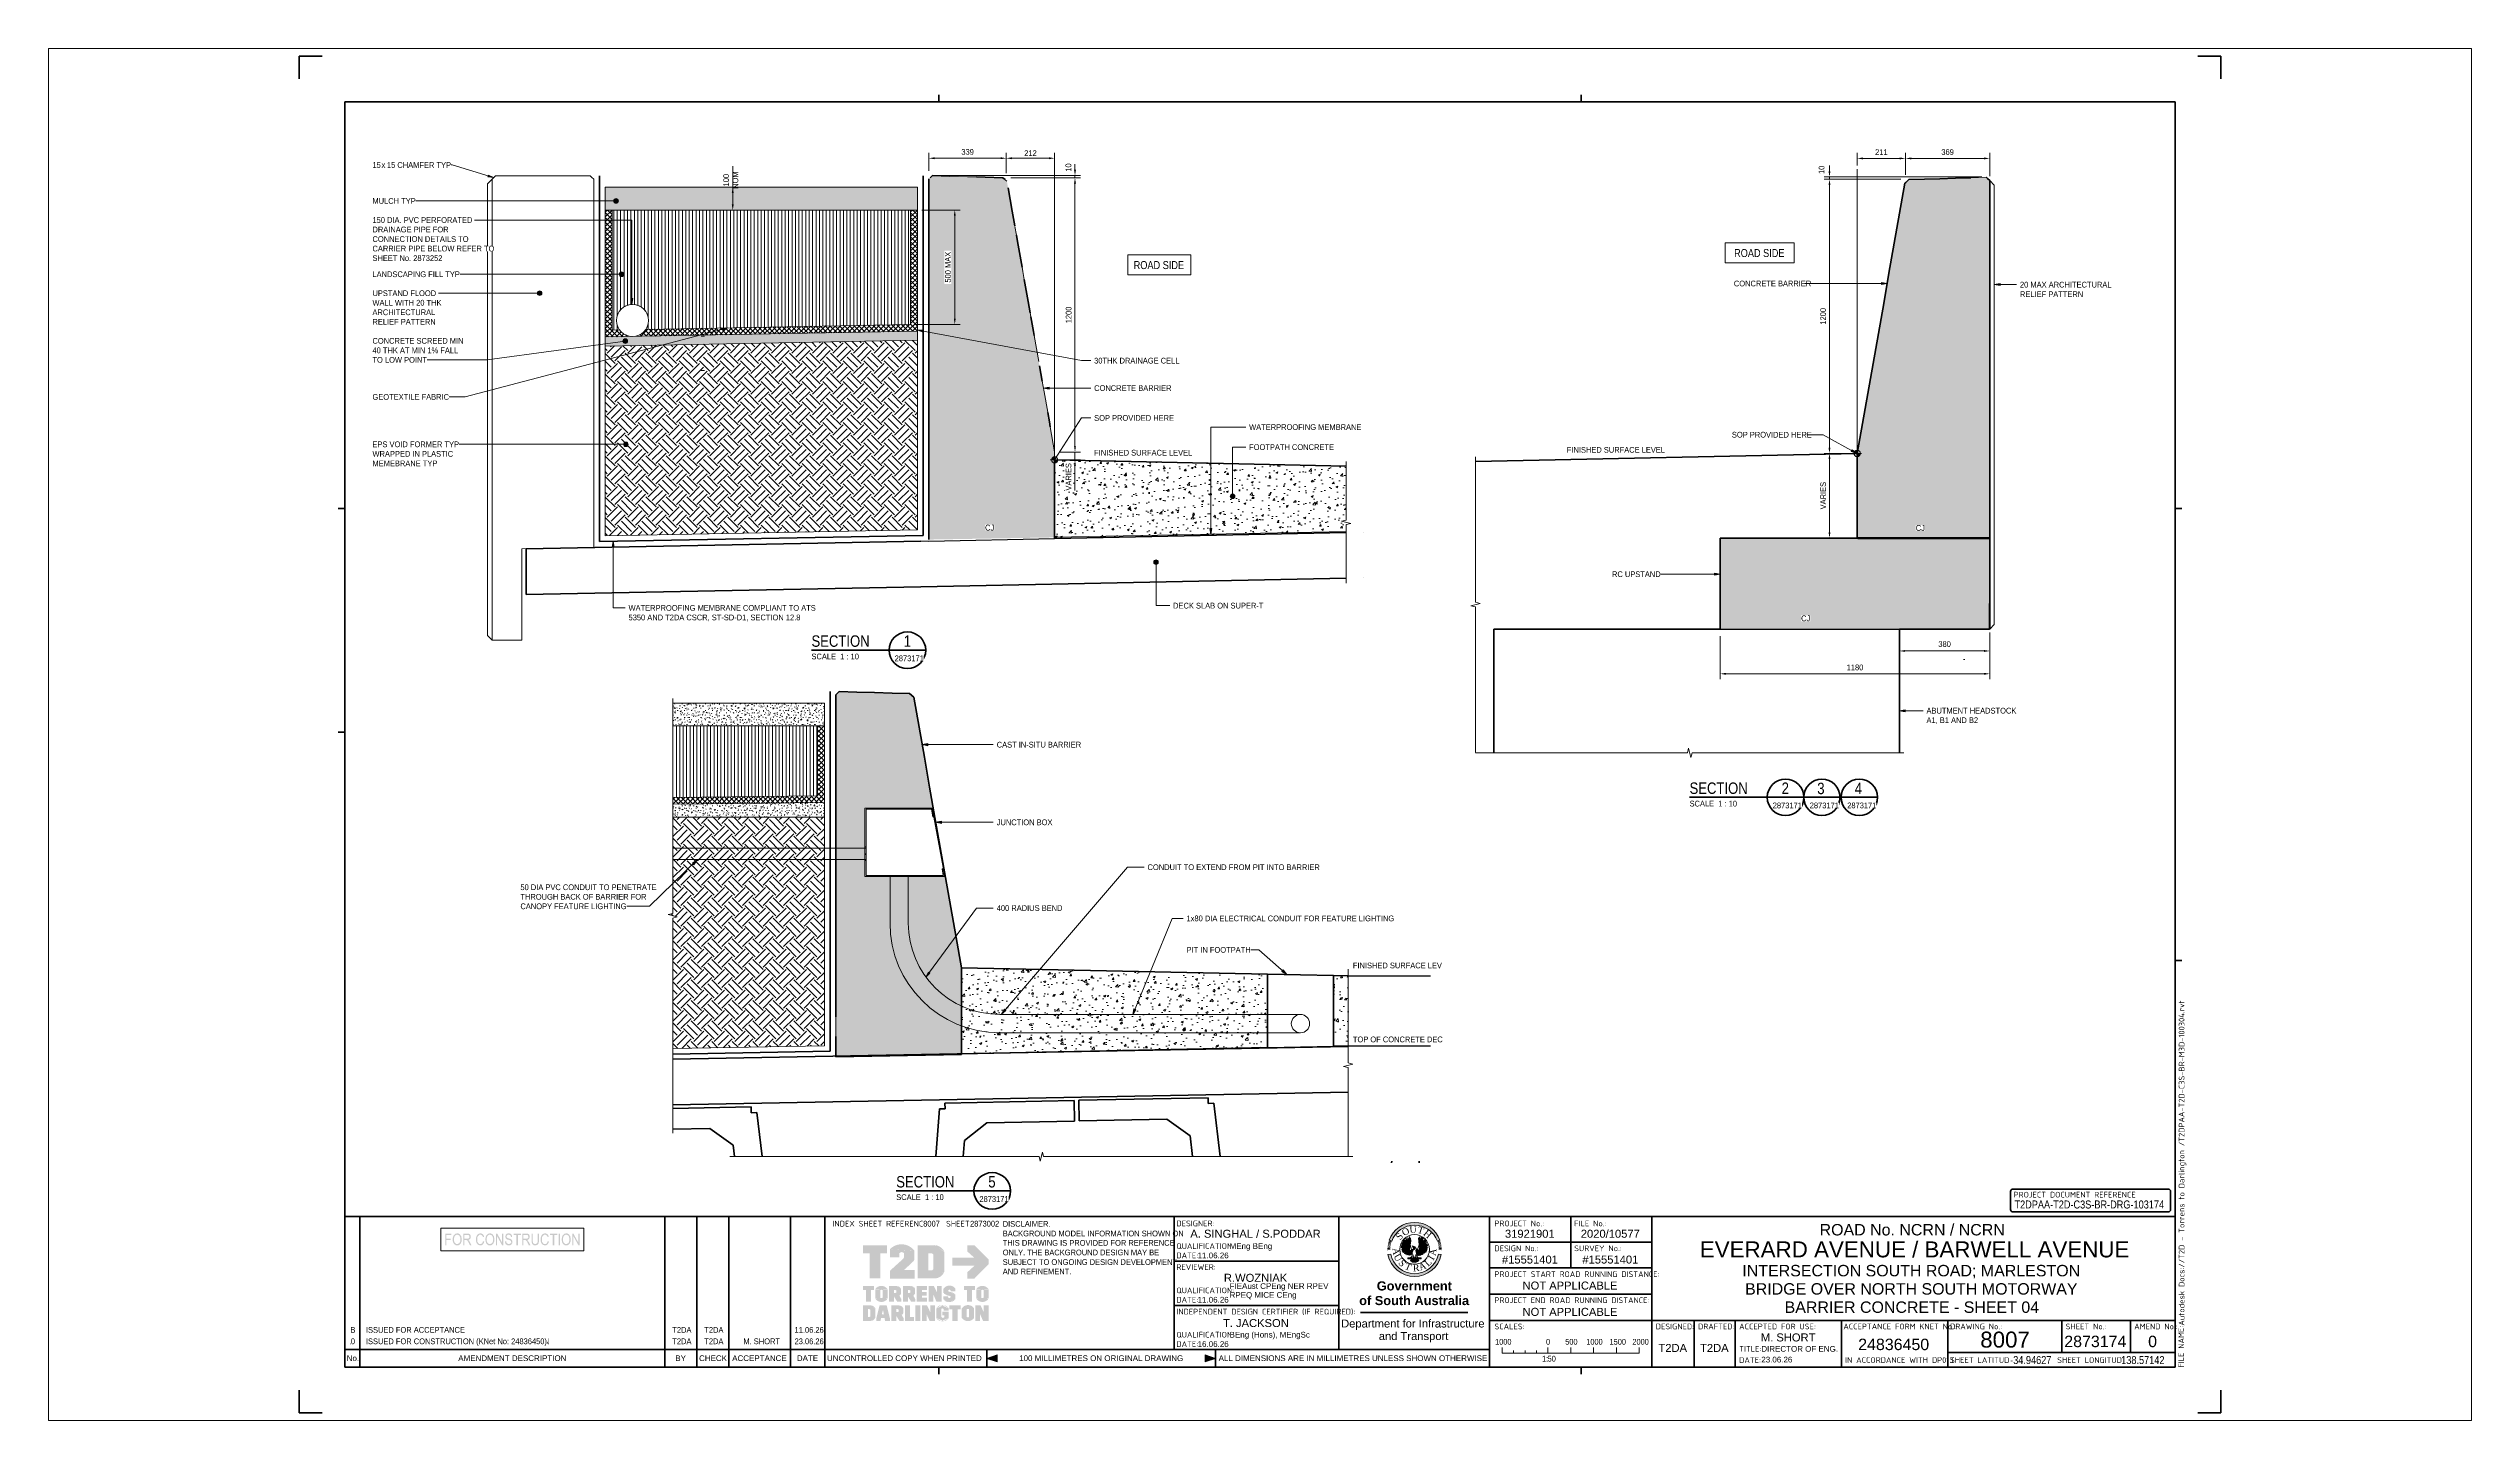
# Paper-space layout 'Layout1' of a CAD drawing. Header units: metres. Extents: x -0.11 to 0.95, y 0 to 0.6.
# The model-space entities are those that its viewports show. They can reach past a viewport. Long polylines and large blocks are cut down to what shows.
import ezdxf

# ---------------------------------------------------------------- set-up
doc = ezdxf.new("R2010")
doc.units = ezdxf.units.M
doc.linetypes.add('JacobsDash', pattern=[0.0045, 0.003, -0.0015])
doc.layers.get('Defpoints').update_dxf_attribs({"color": 41})
for name, color, linetype, lineweight in [('A-ANNO-DIMS', 7, 'Continuous', 9), ('A-ANNO-NOTE', 7, 'Continuous', 9), ('A-ANNO-NOTE-STAMP', 10, 'Continuous', 18), ('A-DETL', 7, 'Continuous', 13), ('A-DETL-GENF', 7, 'Continuous', 9), ('A-FLOR', 7, 'Continuous', 50), ('A-FLOR-HDLN', 7, 'JacobsDash', 18), ('A-FLOR-PATT', 7, 'Continuous', 50), ('A-WALL', 7, 'Continuous', 50), ('A-WALL-HDLN', 7, 'JacobsDash', 18), ('G-ANNO-TEXT', 7, 'Continuous', 9), ('G-ANNO-TTLB', 7, 'Continuous', 50), ('G-IMPT', 7, 'Continuous', 13), ('S-BEAM', 7, 'Continuous', 50), ('S-FNDN', 7, 'Continuous', 50)]:
    doc.layers.add(name, color=color, linetype=linetype, lineweight=lineweight)
doc.layers.add('G-ANNO-NPLT', color=191, linetype='Continuous', plot=False)
doc.layers.get('G-ANNO-NPLT').freeze()
doc.styles.add('Arial', font='arial.ttf', dxfattribs={"height": 0.0025})
doc.styles.add('Arial Narrow', font='ARIALN.TTF', dxfattribs={"height": 0.0035})
doc.styles.add('Arial Narrow_1', font='ARIALN.TTF', dxfattribs={"height": 0.005})
doc.styles.add('Arial Narrow_2', font='ARIALN.TTF', dxfattribs={"height": 0.035})
doc.styles.add('Arial Narrow_3', font='ARIALN.TTF', dxfattribs={"height": 0.025})
doc.styles.add('Arial Narrow_4', font='ARIALN.TTF', dxfattribs={"height": 0.0025})
doc.styles.add('Arial Narrow_5', font='ARIALN.TTF', dxfattribs={"width": 0.9, "height": 0.0025})
doc.styles.add('Arial_1', font='arial.ttf', dxfattribs={"height": 0.0035})
doc.styles.add('Arial_2', font='arial.ttf', dxfattribs={"height": 0.005})
doc.styles.add('Arial_3', font='arial.ttf', dxfattribs={"height": 0.007})
doc.styles.add('Arial_B', font='arialbd.ttf', dxfattribs={"height": 0.004})
doc.styles.add('ISOCPEUR', font='isocpeur.ttf', dxfattribs={"height": 0.0025})
doc.styles.add('Times New Roman', font='times.ttf', dxfattribs={"height": 0.008001})
doc.dimstyles.new('Dimension_Standard_O__mm_', dxfattribs={"dimscale": 0.3048, "dimtxt": 0.025586, "dimasz": 0.082021, "dimexe": 0.07874, "dimexo": 0.049213, "dimgap": 0.049213, "dimtad": 1, "dimdec": 0, "dimlfac": 1000, "dimzin": 0, "dimdsep": 46, "dimtxsty": 'Arial Narrow_3', "dimsah": 1, "dimcen": 0.09, "dimaunit": 1, "dimadec": 4, "dimazin": 0, "dimtfac": 1, "dimtdec": 4, "dimtix": 1, "dimtmove": 0, "dimatfit": 3, "dimfxl": 1, "dimtvp": 1, "dimtfill": 1, "dimtolj": 1, "dimtzin": 0, "dimlwd": 18, "dimlwe": 18, "dimarcsym": 2})
doc.dimstyles.new('Dimension_Standard_O__mm__1', dxfattribs={"dimscale": 0.3048, "dimtxt": 0.025586, "dimasz": 0.082021, "dimexe": 0.07874, "dimexo": 0.049213, "dimgap": 0.049213, "dimtad": 1, "dimdec": 0, "dimlfac": 1000, "dimzin": 0, "dimdsep": 46, "dimtxsty": 'Arial Narrow_3', "dimsah": 1, "dimcen": 0.09, "dimaunit": 1, "dimadec": 4, "dimazin": 0, "dimtfac": 1, "dimtdec": 4, "dimtix": 1, "dimtmove": 2, "dimatfit": 3, "dimfxl": 1, "dimtvp": 1, "dimtfill": 1, "dimtolj": 1, "dimtzin": 0, "dimlwd": 18, "dimlwe": 18, "dimarcsym": 2})
doc.dimstyles.new('Dimension_Standard_T__mm_', dxfattribs={"dimscale": 0.3048, "dimtxt": 0.025586, "dimasz": 0.082021, "dimexe": 0.07874, "dimexo": 0.049213, "dimgap": 0.032808, "dimtad": 1, "dimdec": 0, "dimlfac": 1000, "dimzin": 0, "dimdsep": 46, "dimtxsty": 'Arial Narrow_3', "dimsah": 1, "dimcen": 0.09, "dimaunit": 1, "dimadec": 4, "dimazin": 0, "dimtfac": 1, "dimtdec": 4, "dimtix": 1, "dimtmove": 2, "dimatfit": 3, "dimfxl": 1, "dimtvp": 1, "dimtolj": 1, "dimtzin": 0, "dimlwd": 18, "dimlwe": 18, "dimarcsym": 2})
doc.dimstyles.new('Dimension_Standard_T__mm__1', dxfattribs={"dimscale": 0.3048, "dimtxt": 0.025586, "dimasz": 0.082021, "dimexe": 0.07874, "dimexo": 0.049213, "dimgap": 0.032808, "dimtad": 1, "dimdec": 0, "dimlfac": 1000, "dimzin": 0, "dimdsep": 46, "dimtxsty": 'Arial Narrow_3', "dimsah": 1, "dimcen": 0.09, "dimaunit": 1, "dimadec": 4, "dimazin": 0, "dimtfac": 1, "dimtdec": 4, "dimtix": 1, "dimtmove": 0, "dimatfit": 3, "dimfxl": 1, "dimtvp": 1, "dimtolj": 1, "dimtzin": 0, "dimlwd": 18, "dimlwe": 18, "dimarcsym": 2})
pattern_1 = [(0, (2.482392, 10.849), (0.04064, 0.01016), [0.00335, -0.02713, 0.00335, -0.18969]), (0, (2.482392, 10.849), (0.04064, 0.01016), [-0.03383, -0.02713, 0.00335, -0.05761, -0.1016]), (0, (2.482392, 10.849), (0.04064, 0.01016), [-0.12192, 0.00335, -0.02713, 0.00335, -0.06777]), (0, (2.482392, 10.849), (0.04064, 0.01016), [-0.15575, -0.01697, 0.00335, -0.04745]), (120, (2.497392, 10.855), (-0.029118818, 0.030115272), [0.00335, -0.02713, 0.00335, -0.18969]), (120, (2.497392, 10.855), (-0.029118818, 0.030115272), [-0.03383, -0.02713, 0.00335, -0.05761, -0.1016]), (120, (2.497392, 10.855), (-0.029118818, 0.030115272), [-0.12192, 0.00335, -0.02713, 0.00335, -0.06777]), (120, (2.497392, 10.855), (-0.029118818, 0.030115272), [-0.15575, -0.01697, 0.00335, -0.04745]), (240, (2.502392, 10.875), (-0.011521182, -0.040275272), [0.00335, -0.02713, 0.00335, -0.18969]), (240, (2.502392, 10.875), (-0.011521182, -0.040275272), [-0.03383, -0.02713, 0.00335, -0.05761, -0.1016]), (240, (2.502392, 10.875), (-0.011521182, -0.040275272), [-0.12192, 0.00335, -0.02713, 0.00335, -0.06777]), (240, (2.502392, 10.875), (-0.011521182, -0.040275272), [-0.15575, -0.01697, 0.00335, -0.04745])]
pattern_2 = [(50, (2.48239, 10.849), (0.09255013, -0.00809363), [0.00968, -0.10645]), (355, (2.48239, 10.849), (-0.0178988, 0.0970593), [0.00774, -0.08516]), (100.451, (2.49039, 10.849), (0.0746521, 0.08895725), [0.00822, -0.09047]), (46.184, (2.48239, 10.875), (0.137706, -0.0213563), [0.01452, -0.15968]), (96.636, (2.49339, 10.874), (0.1206032, 0.1256891), [0.01234, -0.1357]), (351.184, (2.48239, 10.875), (0.1205986, 0.1256918), [0.01161, -0.12774]), (21, (2.49539, 10.869), (0.0770223, -0.05194804), [0.00968, -0.10645]), (326, (2.49539, 10.869), (0.0314006, 0.0935675), [0.00774, -0.08516]), (71.451, (2.50139, 10.865), (0.1084195, 0.0416117), [0.00822, -0.09047]), (37.5, (2.482392, 10.849), (0.00156777, 0.04294984), [0.00034, -0.08379, 0.00034, -0.08612, -0.08548]), (37.5, (2.482392, 10.849), (0.00156777, 0.04294984), [-0.17058, 0.00034, -0.08515]), (7.5, (2.48239, 10.849), (0.0339471, 0.05089641), [0.00034, -0.04895, 0.00034, -0.08186, -0.03258]), (7.5, (2.48239, 10.849), (0.0339471, 0.05089641), [-0.13148, 0.00034, -0.03225]), (327.5, (2.453392, 10.849), (0.06888044, -0.00291612), [0.00034, -0.03192, 0.00034, -0.10031, -0.13355]), (327.5, (2.453392, 10.849), (0.06888044, -0.00291612), [-0.1329, 0.00034, -0.13321]), (317.5, (2.44039, 10.849), (0.07524634, 0.01291822), [0.00034, -0.0416, 0.00034, -0.0665, -0.09484]), (317.5, (2.44039, 10.849), (0.07524634, 0.01291822), [-0.10877, 0.00034, -0.0945])]
pattern_3 = [(0, (12.939018, 22.258), (0.04064, 0.01016), [0.00335, -0.02713, 0.00335, -0.18969]), (0, (12.939018, 22.258), (0.04064, 0.01016), [-0.03383, -0.02713, 0.00335, -0.05761, -0.1016]), (0, (12.939018, 22.258), (0.04064, 0.01016), [-0.12192, 0.00335, -0.02713, 0.00335, -0.06777]), (0, (12.939018, 22.258), (0.04064, 0.01016), [-0.15575, -0.01697, 0.00335, -0.04745]), (120, (12.955018, 22.263), (-0.02911882, 0.03011527), [0.00335, -0.02713, 0.00335, -0.18969]), (120, (12.955018, 22.263), (-0.02911882, 0.03011527), [-0.03383, -0.02713, 0.00335, -0.05761, -0.1016]), (120, (12.955018, 22.263), (-0.02911882, 0.03011527), [-0.12192, 0.00335, -0.02713, 0.00335, -0.06777]), (120, (12.955018, 22.263), (-0.02911882, 0.03011527), [-0.15575, -0.01697, 0.00335, -0.04745]), (240, (12.960018, 22.284), (-0.01152118, -0.04027527), [0.00335, -0.02713, 0.00335, -0.18969]), (240, (12.960018, 22.284), (-0.01152118, -0.04027527), [-0.03383, -0.02713, 0.00335, -0.05761, -0.1016]), (240, (12.960018, 22.284), (-0.01152118, -0.04027527), [-0.12192, 0.00335, -0.02713, 0.00335, -0.06777]), (240, (12.960018, 22.284), (-0.01152118, -0.04027527), [-0.15575, -0.01697, 0.00335, -0.04745])]
pattern_4 = [(50, (12.93902, 22.258), (0.0925501, -0.0080936), [0.00968, -0.10645]), (355, (12.93902, 22.258), (-0.017899, 0.0970593), [0.00774, -0.08516]), (100.451, (12.94702, 22.258), (0.074652, 0.0889572), [0.00822, -0.09047]), (46.184, (12.93902, 22.284), (0.137706, -0.0213563), [0.01452, -0.15968]), (96.636, (12.95102, 22.282), (0.120603, 0.125689), [0.01234, -0.1357]), (351.184, (12.93902, 22.284), (0.1205986, 0.125692), [0.01161, -0.12774]), (21, (12.95202, 22.278), (0.0770223, -0.051948), [0.00968, -0.10645]), (326, (12.95202, 22.278), (0.0314006, 0.0935675), [0.00774, -0.08516]), (71.451, (12.95902, 22.273), (0.1084195, 0.0416117), [0.00822, -0.09047]), (37.5, (12.939018, 22.258), (0.00156777, 0.04294984), [0.00034, -0.08379, 0.00034, -0.08612, -0.08548]), (37.5, (12.939018, 22.258), (0.00156777, 0.04294984), [-0.17058, 0.00034, -0.08515]), (7.5, (12.93902, 22.258), (0.0339471, 0.0508964), [0.00034, -0.04895, 0.00034, -0.08186, -0.03258]), (7.5, (12.93902, 22.258), (0.0339471, 0.0508964), [-0.13148, 0.00034, -0.03225]), (327.5, (12.911018, 22.258), (0.06888044, -0.0029161), [0.00034, -0.03192, 0.00034, -0.10031, -0.13355]), (327.5, (12.911018, 22.258), (0.06888044, -0.0029161), [-0.1329, 0.00034, -0.13321]), (317.5, (12.89802, 22.258), (0.0752463, 0.0129182), [0.00034, -0.0416, 0.00034, -0.0665, -0.09484]), (317.5, (12.89802, 22.258), (0.0752463, 0.0129182), [-0.10877, 0.00034, -0.0945])]

# ---------------------------------------------------------------- blocks, each defined once
blk = doc.blocks.new('Viewport - Section Ɵ-4899530-BARRIER CONCRETE - SHEET 04')
at = {"layer": 'G-ANNO-TTLB'}
blk.add_line((0.05, 0), (0, 0), dxfattribs=at)
blk.add_circle((0.042, 0), 0.008, dxfattribs=at)
at = {"layer": 'G-ANNO-TTLB', "lineweight": 9, "insert": (0, 0.0065), "char_height": 0.005, "width": 0.031266, "attachment_point": 1, "style": 'Arial Narrow_1'}
blk.add_mtext('SECTION', dxfattribs=at)
blk = doc.blocks.new('T2DPAA-T2D-PWA-DE-XRF-000001 - Drawing3_dwg-8554483-BARRIER CONCRETE - SHEET 04')
at = {"layer": 'G-IMPT'}
h = blk.add_hatch(color=256, dxfattribs=at)
edge = h.paths.add_edge_path()
edge.add_line((0.1549, 0.1015), (0.1515, 0.1021))
edge.add_arc((0.1226, 0.1077), 0.0295, 190.997, 349.003, ccw=False)
edge.add_line((0.0937, 0.1021), (0.0903, 0.1015))
edge.add_arc((0.1226, 0.1077), 0.0329, 190.997, 349.003)
edge = h.paths.add_edge_path()
edge.add_arc((0.1226, 0.1077), 0.0329, 20.0475, 159.9525, ccw=False)
edge.add_line((0.1535, 0.119), (0.1503, 0.1178))
edge.add_arc((0.1226, 0.1077), 0.0295, 20.0475, 159.9525)
edge.add_line((0.0949, 0.1178), (0.0917, 0.119))
h = blk.add_hatch(color=256, dxfattribs=at)
edge = h.paths.add_edge_path()
edge.add_arc((0.1226, 0.1077), 0.0329, 161.3902, 162.9856, ccw=False)
edge.add_line((0.0915, 0.1183), (0.0914, 0.1182))
edge.add_line((0.0915, 0.1183), (0.0947, 0.1172))
edge.add_line((0.0947, 0.1171), (0.0947, 0.1172))
edge.add_arc((0.1226, 0.1077), 0.0295, 161.3902, 162.9856)
edge.add_line((0.0944, 0.1163), (0.0911, 0.1174))
h = blk.add_hatch(color=256, dxfattribs=at)
edge = h.paths.add_edge_path()
edge.add_line((0.1206, 0.1074), (0.1207, 0.1074))
edge.add_line((0.1207, 0.1074), (0.1206, 0.1074))
edge = h.paths.add_edge_path()
edge.add_line((0.1166, 0.11), (0.1166, 0.1074))
edge.add_line((0.1166, 0.1074), (0.1183, 0.1065))
edge.add_line((0.1183, 0.1065), (0.119, 0.1076))
edge.add_line((0.119, 0.1076), (0.1204, 0.1079))
edge.add_line((0.1204, 0.1079), (0.1207, 0.1074))
edge.add_line((0.1207, 0.1074), (0.1211, 0.1067))
edge.add_line((0.1211, 0.1067), (0.1187, 0.1008))
edge.add_line((0.1187, 0.1008), (0.1178, 0.1012))
edge.add_line((0.1178, 0.1012), (0.1166, 0.1008))
edge.add_line((0.1166, 0.1008), (0.1161, 0.1012))
edge.add_line((0.1161, 0.1012), (0.1147, 0.101))
edge.add_line((0.1147, 0.101), (0.1143, 0.1017))
edge.add_line((0.1143, 0.1017), (0.1131, 0.1012))
edge.add_line((0.1131, 0.1012), (0.1128, 0.1022))
edge.add_line((0.1128, 0.1022), (0.1119, 0.1019))
edge.add_line((0.1119, 0.1019), (0.1119, 0.1029))
edge.add_line((0.1119, 0.1029), (0.1105, 0.1027))
edge.add_line((0.1105, 0.1027), (0.1107, 0.1043))
edge.add_line((0.1107, 0.1043), (0.1091, 0.1041))
edge.add_line((0.1091, 0.1041), (0.1095, 0.1057))
edge.add_line((0.1095, 0.1057), (0.1077, 0.106))
edge.add_line((0.1077, 0.106), (0.1081, 0.1069))
edge.add_line((0.1081, 0.1069), (0.1072, 0.1074))
edge.add_line((0.1072, 0.1074), (0.1081, 0.1091))
edge.add_line((0.1081, 0.1091), (0.1069, 0.11))
edge.add_line((0.1069, 0.11), (0.1081, 0.1112))
edge.add_line((0.1081, 0.1112), (0.1069, 0.1122))
edge.add_line((0.1069, 0.1122), (0.1085, 0.113))
edge.add_line((0.1085, 0.113), (0.1072, 0.1143))
edge.add_line((0.1072, 0.1143), (0.1095, 0.1145))
edge.add_line((0.1095, 0.1145), (0.1081, 0.116))
edge.add_line((0.1081, 0.116), (0.1105, 0.116))
edge.add_line((0.1105, 0.116), (0.1088, 0.1179))
edge.add_line((0.1088, 0.1179), (0.1119, 0.1163))
edge.add_line((0.1119, 0.1163), (0.1105, 0.1193))
edge.add_line((0.1105, 0.1193), (0.1138, 0.1172))
edge.add_line((0.1138, 0.1172), (0.1121, 0.121))
edge.add_line((0.1121, 0.121), (0.1147, 0.1181))
edge.add_line((0.1147, 0.1181), (0.1143, 0.1224))
edge.add_line((0.1143, 0.1224), (0.1159, 0.1188))
edge.add_line((0.1159, 0.1188), (0.1166, 0.1236))
edge.add_line((0.1166, 0.1236), (0.1171, 0.1207))
edge.add_line((0.1171, 0.1207), (0.1178, 0.1214))
edge.add_line((0.1178, 0.1214), (0.118, 0.1179))
edge.add_line((0.118, 0.1179), (0.1171, 0.1131))
edge.add_line((0.1171, 0.1131), (0.1178, 0.111))
edge.add_line((0.1178, 0.111), (0.1166, 0.11))
for points in [[(0.1105, 0.1193), (0.1088, 0.1179), (0.1119, 0.1163)], [(0.1369, 0.1093), (0.1385, 0.1081), (0.1367, 0.1074), (0.1376, 0.106), (0.1357, 0.106), (0.1367, 0.1043), (0.1348, 0.1043), (0.1348, 0.1031), (0.1336, 0.1034), (0.1331, 0.1022), (0.1322, 0.1024), (0.1317, 0.1015), (0.1305, 0.1017), (0.1301, 0.101), (0.1296, 0.1015), (0.1291, 0.1005), (0.1286, 0.1008), (0.1277, 0.1003), (0.1275, 0.101), (0.1268, 0.1003), (0.1251, 0.1029), (0.1242, 0.1065), (0.1246, 0.1076), (0.1263, 0.1076), (0.127, 0.1067), (0.1284, 0.1072), (0.1291, 0.11), (0.1275, 0.1112), (0.1282, 0.1133), (0.1275, 0.1219), (0.1284, 0.121), (0.1289, 0.1236), (0.1294, 0.1193), (0.1312, 0.1226), (0.1305, 0.1191), (0.1331, 0.1212), (0.1317, 0.1179), (0.1348, 0.1195), (0.1324, 0.116), (0.1364, 0.1179), (0.1341, 0.1155), (0.1371, 0.116), (0.1355, 0.1143), (0.1381, 0.1141), (0.1364, 0.1131), (0.1383, 0.1124), (0.1367, 0.1114), (0.1385, 0.11)], [(0.1312, 0.1226), (0.1331, 0.1212), (0.1305, 0.1191)], [(0.1348, 0.1195), (0.1364, 0.1179), (0.1324, 0.116)], [(0.1069, 0.1122), (0.1069, 0.11), (0.1081, 0.1112)], [(0.1081, 0.116), (0.1072, 0.1143), (0.1095, 0.1145)], [(0.1077, 0.106), (0.1091, 0.1041), (0.1095, 0.1057)], [(0.1105, 0.1027), (0.1119, 0.1019), (0.1119, 0.1029)], [(0.1225, 0.0967), (0.1233, 0.0985), (0.1277, 0.0943), (0.1263, 0.0929), (0.1237, 0.092), (0.1202, 0.0924), (0.1176, 0.0943), (0.1218, 0.0984)], [(0.1291, 0.1005), (0.1301, 0.101), (0.1296, 0.1015)], [(0.1317, 0.1015), (0.1331, 0.1022), (0.1322, 0.1024)], [(0.1383, 0.1124), (0.1381, 0.1141), (0.1364, 0.1131)]]:
    blk.add_hatch(color=256, dxfattribs=at).paths.add_polyline_path(points)
h = blk.add_hatch(color=256, dxfattribs=at)
edge = h.paths.add_edge_path()
edge.add_line((0.154, 0.1174), (0.1508, 0.1163))
edge.add_arc((0.1226, 0.1077), 0.0295, 17.0144, 18.6098)
edge.add_line((0.1505, 0.1172), (0.1505, 0.1171))
edge.add_line((0.1505, 0.1172), (0.1537, 0.1183))
edge.add_line((0.1538, 0.1182), (0.1537, 0.1183))
edge.add_arc((0.1226, 0.1077), 0.0329, 17.0144, 18.6098, ccw=False)
h = blk.add_hatch(color=256, dxfattribs=at)
edge = h.paths.add_edge_path()
edge.add_line((0.0931, 0.1083), (0.0897, 0.1083))
edge.add_arc((0.1226, 0.1077), 0.0329, 177.3415, 178.9368, ccw=False)
edge.add_line((0.0897, 0.1094), (0.0897, 0.1093))
edge.add_line((0.0897, 0.1094), (0.0932, 0.1092))
edge.add_line((0.0932, 0.1091), (0.0932, 0.1092))
edge.add_arc((0.1226, 0.1077), 0.0295, 177.3415, 178.9368)
h = blk.add_hatch(color=256, dxfattribs=at)
edge = h.paths.add_edge_path()
edge.add_line((0.0931, 0.1069), (0.0897, 0.1068))
edge.add_arc((0.1226, 0.1077), 0.0329, 180, 181.5953, ccw=False)
edge.add_line((0.0897, 0.1078), (0.0897, 0.1077))
edge.add_line((0.0897, 0.1078), (0.0931, 0.1078))
edge.add_line((0.0931, 0.1077), (0.0931, 0.1078))
edge.add_arc((0.1226, 0.1077), 0.0295, 180, 181.5953)
h = blk.add_hatch(color=256, dxfattribs=at)
edge = h.paths.add_edge_path()
edge.add_arc((0.1226, 0.1077), 0.0329, 174.6829, 176.2783, ccw=False)
edge.add_line((0.0899, 0.1109), (0.0898, 0.1108))
edge.add_line((0.0899, 0.1109), (0.0933, 0.1106))
edge.add_line((0.0933, 0.1105), (0.0933, 0.1106))
edge.add_arc((0.1226, 0.1077), 0.0295, 174.6829, 176.2783)
edge.add_line((0.0932, 0.1096), (0.0898, 0.1099))
h = blk.add_hatch(color=256, dxfattribs=at)
edge = h.paths.add_edge_path()
edge.add_arc((0.1226, 0.1077), 0.0329, 172.0244, 173.6197, ccw=False)
edge.add_line((0.09, 0.1124), (0.09, 0.1123))
edge.add_line((0.09, 0.1124), (0.0934, 0.1119))
edge.add_line((0.0934, 0.1118), (0.0934, 0.1119))
edge.add_arc((0.1226, 0.1077), 0.0295, 172.0244, 173.6197)
edge.add_line((0.0933, 0.111), (0.0899, 0.1114))
h = blk.add_hatch(color=256, dxfattribs=at)
edge = h.paths.add_edge_path()
edge.add_arc((0.1226, 0.1077), 0.0329, 169.3658, 170.9612, ccw=False)
edge.add_line((0.0903, 0.1139), (0.0903, 0.1138))
edge.add_line((0.0903, 0.1139), (0.0937, 0.1133))
edge.add_line((0.0936, 0.1132), (0.0937, 0.1133))
edge.add_arc((0.1226, 0.1077), 0.0295, 169.3658, 170.9612)
edge.add_line((0.0935, 0.1124), (0.0901, 0.1129))
h = blk.add_hatch(color=256, dxfattribs=at)
edge = h.paths.add_edge_path()
edge.add_arc((0.1226, 0.1077), 0.0329, 166.7073, 168.3026, ccw=False)
edge.add_line((0.0906, 0.1154), (0.0906, 0.1153))
edge.add_line((0.0906, 0.1154), (0.0939, 0.1146))
edge.add_line((0.0939, 0.1145), (0.0939, 0.1146))
edge.add_arc((0.1226, 0.1077), 0.0295, 166.7073, 168.3026)
edge.add_line((0.0937, 0.1137), (0.0904, 0.1144))
h = blk.add_hatch(color=256, dxfattribs=at)
edge = h.paths.add_edge_path()
edge.add_line((0.0941, 0.115), (0.0907, 0.1159))
edge.add_arc((0.1226, 0.1077), 0.0329, 164.0488, 165.6441, ccw=False)
edge.add_line((0.091, 0.1169), (0.091, 0.1168))
edge.add_line((0.091, 0.1169), (0.0943, 0.1159))
edge.add_line((0.0943, 0.1158), (0.0943, 0.1159))
edge.add_arc((0.1226, 0.1077), 0.0295, 164.0488, 165.6441)
h = blk.add_hatch(color=256, dxfattribs=at)
edge = h.paths.add_edge_path()
edge.add_line((0.1232, 0.1095), (0.1225, 0.1076))
edge.add_line((0.1225, 0.1076), (0.1207, 0.1074))
edge.add_line((0.1207, 0.1074), (0.1207, 0.1074))
edge.add_line((0.1207, 0.1074), (0.1216, 0.1086))
edge.add_line((0.1216, 0.1086), (0.1197, 0.1119))
edge.add_line((0.1197, 0.1119), (0.1232, 0.1107))
edge.add_line((0.1232, 0.1107), (0.1239, 0.1098))
edge.add_line((0.1239, 0.1098), (0.1232, 0.1095))
h = blk.add_hatch(color=256, dxfattribs=at)
edge = h.paths.add_edge_path()
edge.add_arc((0.1226, 0.1077), 0.0295, 14.3559, 15.9512)
edge.add_line((0.1509, 0.1159), (0.1509, 0.1158))
edge.add_line((0.1509, 0.1159), (0.1542, 0.1169))
edge.add_line((0.1542, 0.1168), (0.1542, 0.1169))
edge.add_arc((0.1226, 0.1077), 0.0329, 14.3559, 15.9512, ccw=False)
edge.add_line((0.1545, 0.1159), (0.1511, 0.115))
h = blk.add_hatch(color=256, dxfattribs=at)
edge = h.paths.add_edge_path()
edge.add_line((0.1548, 0.1144), (0.1514, 0.1137))
edge.add_arc((0.1226, 0.1077), 0.0295, 11.6974, 13.2927)
edge.add_line((0.1512, 0.1146), (0.1513, 0.1145))
edge.add_line((0.1512, 0.1146), (0.1546, 0.1154))
edge.add_line((0.1546, 0.1153), (0.1546, 0.1154))
edge.add_arc((0.1226, 0.1077), 0.0329, 11.6974, 13.2927, ccw=False)
h = blk.add_hatch(color=256, dxfattribs=at)
edge = h.paths.add_edge_path()
edge.add_arc((0.1226, 0.1077), 0.0295, 9.0388, 10.6342)
edge.add_line((0.1515, 0.1133), (0.1515, 0.1132))
edge.add_line((0.1515, 0.1133), (0.1549, 0.1139))
edge.add_line((0.1549, 0.1138), (0.1549, 0.1139))
edge.add_arc((0.1226, 0.1077), 0.0329, 9.0388, 10.6342, ccw=False)
edge.add_line((0.1551, 0.1129), (0.1517, 0.1124))
h = blk.add_hatch(color=256, dxfattribs=at)
edge = h.paths.add_edge_path()
edge.add_arc((0.1226, 0.1077), 0.0295, 6.3803, 7.9756)
edge.add_line((0.1518, 0.1119), (0.1518, 0.1118))
edge.add_line((0.1518, 0.1119), (0.1552, 0.1124))
edge.add_line((0.1552, 0.1123), (0.1552, 0.1124))
edge.add_arc((0.1226, 0.1077), 0.0329, 6.3803, 7.9756, ccw=False)
edge.add_line((0.1553, 0.1114), (0.1519, 0.111))
h = blk.add_hatch(color=256, dxfattribs=at)
edge = h.paths.add_edge_path()
edge.add_line((0.1554, 0.1099), (0.152, 0.1096))
edge.add_arc((0.1226, 0.1077), 0.0295, 3.7217, 5.3171)
edge.add_line((0.1519, 0.1106), (0.1519, 0.1105))
edge.add_line((0.1519, 0.1106), (0.1553, 0.1109))
edge.add_line((0.1553, 0.1108), (0.1553, 0.1109))
edge.add_arc((0.1226, 0.1077), 0.0329, 3.7217, 5.3171, ccw=False)
h = blk.add_hatch(color=256, dxfattribs=at)
edge = h.paths.add_edge_path()
edge.add_line((0.1555, 0.1083), (0.1521, 0.1083))
edge.add_arc((0.1226, 0.1077), 0.0295, 1.0632, 2.6585)
edge.add_line((0.152, 0.1092), (0.152, 0.1091))
edge.add_line((0.152, 0.1092), (0.1554, 0.1094))
edge.add_line((0.1555, 0.1093), (0.1554, 0.1094))
edge.add_arc((0.1226, 0.1077), 0.0329, 1.0632, 2.6585, ccw=False)
h = blk.add_hatch(color=256, dxfattribs=at)
edge = h.paths.add_edge_path()
edge.add_line((0.1555, 0.1068), (0.152, 0.1069))
edge.add_arc((0.1226, 0.1077), 0.0295, 358.4047, 360)
edge.add_line((0.1521, 0.1078), (0.1521, 0.1077))
edge.add_line((0.1521, 0.1078), (0.1555, 0.1078))
edge.add_line((0.1555, 0.1077), (0.1555, 0.1078))
edge.add_arc((0.1226, 0.1077), 0.0329, 358.4047, 360, ccw=False)
for p, q in [((0.0917, 0.119), (0.0949, 0.1178)), ((0.1105, 0.1193), (0.1088, 0.1179)), ((0.1088, 0.1179), (0.1119, 0.1163)), ((0.1119, 0.1163), (0.1105, 0.1193)), ((0.1305, 0.1191), (0.1312, 0.1226)), ((0.1331, 0.1212), (0.1305, 0.1191)), ((0.1312, 0.1226), (0.1331, 0.1212)), ((0.1324, 0.116), (0.1348, 0.1195)), ((0.1364, 0.1179), (0.1324, 0.116)), ((0.1348, 0.1195), (0.1364, 0.1179)), ((0.1503, 0.1178), (0.1535, 0.119)), ((0.0903, 0.1015), (0.0937, 0.1021)), ((0.1069, 0.1122), (0.1069, 0.11)), ((0.1081, 0.1112), (0.1069, 0.1122)), ((0.1069, 0.11), (0.1081, 0.1112)), ((0.1081, 0.116), (0.1072, 0.1143)), ((0.1072, 0.1143), (0.1095, 0.1145)), ((0.1077, 0.106), (0.1091, 0.1041)), ((0.1095, 0.1057), (0.1077, 0.106)), ((0.1095, 0.1145), (0.1081, 0.116)), ((0.1091, 0.1041), (0.1095, 0.1057)), ((0.1119, 0.1029), (0.1105, 0.1027)), ((0.1105, 0.1027), (0.1119, 0.1019)), ((0.1119, 0.1019), (0.1119, 0.1029)), ((0.115, 0.0967), (0.1197, 0.0967)), ((0.1211, 0.1003), (0.1173, 0.0974)), ((0.1244, 0.1003), (0.1272, 0.0974)), ((0.1256, 0.0967), (0.1308, 0.0967)), ((0.1296, 0.1015), (0.1291, 0.1005)), ((0.1291, 0.1005), (0.1301, 0.101)), ((0.1301, 0.101), (0.1296, 0.1015)), ((0.1322, 0.1024), (0.1317, 0.1015)), ((0.1317, 0.1015), (0.1331, 0.1022)), ((0.1331, 0.1022), (0.1322, 0.1024)), ((0.1381, 0.1141), (0.1364, 0.1131)), ((0.1364, 0.1131), (0.1383, 0.1124)), ((0.1383, 0.1124), (0.1381, 0.1141)), ((0.1515, 0.1021), (0.1549, 0.1015))]:
    blk.add_line(p, q, dxfattribs=at)
at = {"layer": 'G-IMPT', "flags": 128}
for points in [[(0.1085, 0.113), (0.1072, 0.1143), (0.1095, 0.1145), (0.1081, 0.116), (0.1105, 0.116), (0.1088, 0.1179), (0.1119, 0.1163), (0.1105, 0.1193), (0.1138, 0.1172), (0.1121, 0.121), (0.1147, 0.1181), (0.1143, 0.1224), (0.1159, 0.1188), (0.1166, 0.1236), (0.1171, 0.1207), (0.1178, 0.1214), (0.118, 0.1179), (0.1171, 0.1131), (0.119, 0.1076), (0.1204, 0.1079), (0.1211, 0.1067), (0.1187, 0.1008), (0.1178, 0.1012), (0.1166, 0.1008), (0.1161, 0.1012), (0.1147, 0.101), (0.1143, 0.1017), (0.1131, 0.1012), (0.1128, 0.1022), (0.1119, 0.1019), (0.1119, 0.1029), (0.1105, 0.1027), (0.1107, 0.1043), (0.1091, 0.1041), (0.1095, 0.1057), (0.1077, 0.106), (0.1081, 0.1069), (0.1072, 0.1074), (0.1081, 0.1091), (0.1069, 0.11), (0.1081, 0.1112), (0.1069, 0.1122), (0.1087, 0.1131)], [(0.1199, 0.1031), (0.1225, 0.0967), (0.1251, 0.1029), (0.1242, 0.1065), (0.1246, 0.1076), (0.1263, 0.1076), (0.1282, 0.1133), (0.1275, 0.1219), (0.1284, 0.121), (0.1289, 0.1236), (0.1294, 0.1193), (0.1312, 0.1226), (0.1305, 0.1191), (0.1331, 0.1212), (0.1317, 0.1179), (0.1348, 0.1195), (0.1324, 0.116), (0.1364, 0.1179), (0.1341, 0.1155), (0.1371, 0.116), (0.1355, 0.1143), (0.1381, 0.1141), (0.1364, 0.1131), (0.1383, 0.1124), (0.1367, 0.1114), (0.1385, 0.11), (0.1369, 0.1093), (0.1385, 0.1081), (0.1367, 0.1074), (0.1376, 0.106), (0.1357, 0.106), (0.1367, 0.1043), (0.1348, 0.1043), (0.1348, 0.1031), (0.1336, 0.1034), (0.1331, 0.1022), (0.1322, 0.1024), (0.1317, 0.1015), (0.1305, 0.1017), (0.1301, 0.101), (0.1296, 0.1015), (0.1291, 0.1005), (0.1286, 0.1008), (0.1277, 0.1003), (0.1275, 0.101), (0.1268, 0.1003), (0.1251, 0.1029)], [(0.1206, 0.0974), (0.1145, 0.0974), (0.1145, 0.0962), (0.1194, 0.0962)], [(0.119, 0.1076), (0.1183, 0.1065), (0.1166, 0.1074), (0.1166, 0.11), (0.1178, 0.111)], [(0.1218, 0.0984), (0.1176, 0.0943), (0.1202, 0.0924), (0.1237, 0.092), (0.1263, 0.0929), (0.1277, 0.0943), (0.1233, 0.0985)], [(0.1239, 0.1098), (0.1244, 0.1091), (0.1246, 0.1076)], [(0.1246, 0.0974), (0.1308, 0.0974), (0.1308, 0.0962), (0.126, 0.0962)], [(0.1263, 0.1076), (0.127, 0.1067), (0.1284, 0.1072), (0.1291, 0.11), (0.1275, 0.1112)]]:
    blk.add_lwpolyline(points, dxfattribs=at)
blk.add_lwpolyline([(0.1206, 0.1074), (0.1216, 0.1086), (0.1197, 0.1119), (0.1232, 0.1107), (0.1239, 0.1098), (0.1232, 0.1095), (0.1225, 0.1076)], close=True, dxfattribs=at)
at = {"layer": 'G-IMPT'}
blk.add_circle((0.1226, 0.1077), 0.018, dxfattribs=at)
for radius, start, end in [(0.0329, 20.0475, 159.9525), (0.0295, 20.0475, 159.9525), (0.0329, 190.997, 349.003), (0.0295, 190.997, 349.003)]:
    blk.add_arc((0.1226, 0.1077), radius, start, end, dxfattribs=at)
at = {"layer": 'G-IMPT', "lineweight": 9, "char_height": 0.008, "attachment_point": 2, "line_spacing_factor": 1.029793, "style": 'Times New Roman'}
for s, insert, width, rotation in [('S', (0.1012, 0.1263), 0.008041, 49.0663), ('O', (0.1099, 0.133), 0.010353, 26.6943), ('U', (0.1205, 0.136), 0.010353, 4.3222), ('T', (0.1314, 0.1347), 0.008744, 341.9502), ('H', (0.141, 0.1293), 0.010353, 319.5782), ('A', (0.104, 0.106), 0.010353, 279.6978), ('U', (0.1058, 0.0996), 0.010353, 300.15), ('S', (0.1107, 0.0935), 0.008041, 310.3575), ('T', (0.1164, 0.0903), 0.008744, 336.9699), ('R', (0.1244, 0.0893), 0.009549, 3.701), ('A', (0.1307, 0.0909), 0.010353, 21.3382), ('L', (0.1363, 0.0949), 0.008744, 42.375), ('I', (0.1395, 0.0995), 0.004825, 60.5783), ('A', (0.141, 0.1048), 0.010353, 83.64)]:
    blk.add_mtext(s, dxfattribs=dict(at, insert=insert, width=width, rotation=rotation))
blk = doc.blocks.new('T2DPAA-T2D-PWA-DE-XRF-000001 - Standard-9403698-BARRIER CONCRETE - SHEET 04')
at = {"layer": 'G-ANNO-TTLB', "lineweight": 9, "true_color": 0x1d4a5c}
h = blk.add_hatch(color=139, dxfattribs=at)
edge = h.paths.add_edge_path()
edge.add_line((0.2623, 0.0443), (0.2623, 0.0452))
edge.add_arc((0.2616, 0.044), 0.00145, 58.8241, 99.793)
edge.add_line((0.2613, 0.0454), (0.2613, 0.0441))
edge.add_arc((0.2616, 0.0455), 0.00141, 259.7202, 301.6629)
edge = h.paths.add_edge_path()
edge.add_arc((0.2625, 0.0448), 0.00224, 301.808, 330.1086, ccw=False)
edge.add_line((0.2637, 0.0429), (0.2645, 0.0415))
edge.add_line((0.2645, 0.0415), (0.2645, 0.0403))
edge.add_line((0.2645, 0.0403), (0.2627, 0.0403))
edge.add_line((0.2627, 0.0403), (0.2613, 0.0425))
edge.add_line((0.2613, 0.0425), (0.2613, 0.0403))
edge.add_line((0.2613, 0.0403), (0.2591, 0.0403))
edge.add_line((0.2591, 0.0403), (0.2591, 0.0471))
edge.add_line((0.2591, 0.0471), (0.2624, 0.0471))
edge.add_arc((0.2623, 0.0446), 0.00248, 32.8357, 87.7033, ccw=False)
edge.add_line((0.2644, 0.046), (0.2644, 0.0437))
edge = h.paths.add_edge_path()
edge.add_line((0.2674, 0.0527), (0.2674, 0.0537))
edge.add_arc((0.2667, 0.0524), 0.00145, 58.8241, 99.793)
edge.add_line((0.2665, 0.0539), (0.2665, 0.0526))
edge.add_arc((0.2667, 0.0539), 0.00141, 259.7202, 301.6629)
edge = h.paths.add_edge_path()
edge.add_arc((0.2676, 0.0532), 0.00224, 301.808, 330.1086, ccw=False)
edge.add_line((0.2688, 0.0513), (0.2696, 0.0499))
edge.add_line((0.2696, 0.0499), (0.2696, 0.0487))
edge.add_line((0.2696, 0.0487), (0.2678, 0.0487))
edge.add_line((0.2678, 0.0487), (0.2664, 0.051))
edge.add_line((0.2664, 0.051), (0.2664, 0.0487))
edge.add_line((0.2664, 0.0487), (0.2642, 0.0487))
edge.add_line((0.2642, 0.0487), (0.2642, 0.0555))
edge.add_line((0.2642, 0.0555), (0.2676, 0.0555))
edge.add_arc((0.2675, 0.0531), 0.00248, 32.8357, 87.7033, ccw=False)
edge.add_line((0.2695, 0.0544), (0.2695, 0.0521))
edge = h.paths.add_edge_path()
edge.add_line((0.2499, 0.0422), (0.2499, 0.0452))
edge.add_arc((0.2491, 0.0441), 0.00138, 56.3448, 98.7814)
edge.add_line((0.2489, 0.0454), (0.2489, 0.0419))
edge.add_arc((0.2491, 0.0433), 0.00138, 261.2186, 303.6552)
edge = h.paths.add_edge_path()
edge.add_line((0.2613, 0.0527), (0.2613, 0.0537))
edge.add_arc((0.2606, 0.0524), 0.00145, 58.8241, 99.793)
edge.add_line((0.2603, 0.0539), (0.2603, 0.0526))
edge.add_arc((0.2606, 0.0539), 0.00141, 259.7202, 301.6629)
edge = h.paths.add_edge_path()
edge.add_line((0.2502, 0.0403), (0.2467, 0.0403))
edge.add_line((0.2467, 0.0403), (0.2467, 0.0471))
edge.add_line((0.2467, 0.0471), (0.2501, 0.0471))
edge.add_arc((0.25, 0.0447), 0.00241, 26.2483, 85.5583, ccw=False)
edge.add_line((0.2521, 0.0457), (0.2521, 0.0416))
edge.add_arc((0.2502, 0.0424), 0.00209, 270, 338.4707, ccw=False)
h.paths.add_polyline_path([(0.2555, 0.0451), (0.255, 0.0432), (0.2559, 0.0432)])
h.paths.add_polyline_path([(0.2585, 0.0415), (0.2585, 0.0403), (0.2564, 0.0403), (0.2562, 0.0415), (0.2547, 0.0415), (0.2544, 0.0403), (0.2526, 0.0403), (0.2526, 0.0415), (0.254, 0.0471), (0.2571, 0.0471)])
h.paths.add_polyline_path([(0.2673, 0.042), (0.269, 0.042), (0.269, 0.0403), (0.2651, 0.0403), (0.2651, 0.0471), (0.2673, 0.0471)])
h.paths.add_polyline_path([(0.2718, 0.0403), (0.2696, 0.0403), (0.2696, 0.0471), (0.2718, 0.0471)])
h.paths.add_polyline_path([(0.2762, 0.0441), (0.2762, 0.0471), (0.2782, 0.0471), (0.2782, 0.0403), (0.2759, 0.0403), (0.2746, 0.0432), (0.2746, 0.0403), (0.2725, 0.0403), (0.2725, 0.0471), (0.2748, 0.0471)])
edge = h.paths.add_edge_path()
edge.add_arc((0.2817, 0.0424), 0.000774, 214.5178, 325.4822)
edge.add_line((0.2823, 0.0419), (0.2823, 0.0427))
edge.add_line((0.2823, 0.0427), (0.2815, 0.0427))
edge.add_line((0.2815, 0.0427), (0.2815, 0.0443))
edge.add_line((0.2815, 0.0443), (0.2842, 0.0443))
edge.add_line((0.2842, 0.0443), (0.2842, 0.0415))
edge.add_arc((0.2819, 0.0428), 0.00262, 274.1131, 330.4929, ccw=False)
edge.add_arc((0.2815, 0.0434), 0.00327, 260.2337, 279.7663, ccw=False)
edge.add_arc((0.2812, 0.0429), 0.00275, 208.3817, 264.7517, ccw=False)
edge.add_line((0.2788, 0.0416), (0.2788, 0.0458))
edge.add_arc((0.2812, 0.0445), 0.00268, 94.8448, 152.8409, ccw=False)
edge.add_arc((0.2815, 0.0424), 0.00482, 83.0812, 96.9188, ccw=False)
edge.add_arc((0.2818, 0.0444), 0.00278, 31.3102, 83.6241, ccw=False)
edge.add_line((0.2842, 0.0459), (0.2842, 0.0447))
edge.add_line((0.2842, 0.0447), (0.282, 0.0447))
edge.add_line((0.282, 0.0447), (0.282, 0.0455))
edge.add_arc((0.2815, 0.0451), 0.000641, 40.732, 139.268)
edge.add_line((0.281, 0.0455), (0.281, 0.0419))
h.paths.add_polyline_path([(0.2882, 0.0403), (0.2859, 0.0403), (0.2859, 0.0454), (0.2846, 0.0454), (0.2846, 0.0471), (0.2895, 0.0471), (0.2895, 0.0454), (0.2882, 0.0454)])
edge = h.paths.add_edge_path()
edge.add_arc((0.2927, 0.0429), 0.00104, 239.6549, 300.3451)
edge.add_line((0.2932, 0.042), (0.2932, 0.0454))
edge.add_arc((0.2927, 0.0445), 0.00103, 59.5446, 120.4554)
edge.add_line((0.2921, 0.0454), (0.2921, 0.042))
edge = h.paths.add_edge_path()
edge.add_arc((0.2927, 0.0434), 0.00323, 212.7347, 327.2653, ccw=False)
edge.add_line((0.29, 0.0417), (0.29, 0.0458))
edge.add_arc((0.2927, 0.044), 0.00323, 32.6408, 147.3592, ccw=False)
edge.add_line((0.2954, 0.0458), (0.2954, 0.0417))
h.paths.add_polyline_path([(0.3017, 0.0403), (0.2993, 0.0403), (0.298, 0.0432), (0.298, 0.0403), (0.2959, 0.0403), (0.2959, 0.0471), (0.2982, 0.0471), (0.2996, 0.0441), (0.2996, 0.0471), (0.3017, 0.0471)])
edge = h.paths.add_edge_path()
edge.add_arc((0.299, 0.0513), 0.00104, 239.6549, 300.3451)
edge.add_line((0.2995, 0.0504), (0.2995, 0.0538))
edge.add_arc((0.299, 0.0529), 0.00103, 59.5446, 120.4554)
edge.add_line((0.2985, 0.0538), (0.2985, 0.0504))
edge = h.paths.add_edge_path()
edge.add_arc((0.299, 0.0518), 0.00323, 212.7347, 327.2653, ccw=False)
edge.add_line((0.2963, 0.0501), (0.2963, 0.0542))
edge.add_arc((0.299, 0.0524), 0.00323, 32.6408, 147.3592, ccw=False)
edge.add_line((0.3017, 0.0542), (0.3017, 0.0501))
h.paths.add_polyline_path([(0.2945, 0.0487), (0.2923, 0.0487), (0.2923, 0.0538), (0.2909, 0.0538), (0.2909, 0.0555), (0.2958, 0.0555), (0.2958, 0.0538), (0.2945, 0.0538)])
edge = h.paths.add_edge_path()
edge.add_line((0.2872, 0.0518), (0.2872, 0.0499))
edge.add_arc((0.2849, 0.0513), 0.0027, 273.7285, 329.3952, ccw=False)
edge.add_line((0.285, 0.0486), (0.2841, 0.0486))
edge.add_arc((0.2842, 0.0512), 0.00266, 210.1626, 267.7624, ccw=False)
edge.add_line((0.2819, 0.0499), (0.2819, 0.051))
edge.add_line((0.2819, 0.051), (0.2841, 0.051))
edge.add_arc((0.2845, 0.0508), 0.000522, 155.2714, 300.4507)
edge.add_arc((0.2846, 0.0508), 0.000487, 289.6558, 416.8121)
edge.add_line((0.2849, 0.0512), (0.2834, 0.0515))
edge.add_arc((0.2841, 0.054), 0.00253, 213.4271, 255.8381, ccw=False)
edge.add_line((0.2819, 0.0526), (0.2819, 0.0544))
edge.add_arc((0.2846, 0.0525), 0.00325, 35.8397, 144.1603, ccw=False)
edge.add_line((0.2872, 0.0544), (0.2872, 0.0533))
edge.add_line((0.2872, 0.0533), (0.2851, 0.0533))
edge.add_arc((0.2846, 0.0535), 0.000494, 335.3316, 479.9481)
edge.add_arc((0.2845, 0.0535), 0.000428, 103.9979, 246.4243)
edge.add_line((0.2843, 0.0531), (0.2853, 0.0529))
edge.add_arc((0.2849, 0.0501), 0.00281, 35.1328, 82.3403, ccw=False)
h.paths.add_polyline_path([(0.2792, 0.0526), (0.2792, 0.0555), (0.2812, 0.0555), (0.2812, 0.0487), (0.2789, 0.0487), (0.2776, 0.0517), (0.2776, 0.0487), (0.2755, 0.0487), (0.2755, 0.0555), (0.2778, 0.0555)])
h.paths.add_polyline_path([(0.2725, 0.053), (0.2746, 0.053), (0.2746, 0.0513), (0.2725, 0.0513), (0.2725, 0.0504), (0.2748, 0.0504), (0.2748, 0.0487), (0.2703, 0.0487), (0.2703, 0.0555), (0.2748, 0.0555), (0.2748, 0.0538), (0.2725, 0.0538)])
edge = h.paths.add_edge_path()
edge.add_arc((0.2615, 0.0532), 0.00224, 301.808, 330.1086, ccw=False)
edge.add_line((0.2627, 0.0513), (0.2635, 0.0499))
edge.add_line((0.2635, 0.0499), (0.2635, 0.0487))
edge.add_line((0.2635, 0.0487), (0.2617, 0.0487))
edge.add_line((0.2617, 0.0487), (0.2603, 0.051))
edge.add_line((0.2603, 0.051), (0.2603, 0.0487))
edge.add_line((0.2603, 0.0487), (0.2581, 0.0487))
edge.add_line((0.2581, 0.0487), (0.2581, 0.0555))
edge.add_line((0.2581, 0.0555), (0.2614, 0.0555))
edge.add_arc((0.2613, 0.0531), 0.00248, 32.8357, 87.7033, ccw=False)
edge.add_line((0.2634, 0.0544), (0.2634, 0.0521))
edge = h.paths.add_edge_path()
edge.add_line((0.2543, 0.0538), (0.2543, 0.0504))
edge.add_arc((0.2548, 0.0513), 0.00104, 239.6549, 300.3451)
edge.add_line((0.2553, 0.0504), (0.2553, 0.0538))
edge.add_arc((0.2548, 0.0529), 0.00103, 59.5446, 120.4554)
edge = h.paths.add_edge_path()
edge.add_line((0.2521, 0.0501), (0.2521, 0.0542))
edge.add_arc((0.2548, 0.0524), 0.00323, 32.6408, 147.3592, ccw=False)
edge.add_line((0.2575, 0.0542), (0.2575, 0.0501))
edge.add_arc((0.2548, 0.0518), 0.00323, 212.7347, 327.2653, ccw=False)
h.paths.add_polyline_path([(0.2503, 0.0487), (0.248, 0.0487), (0.248, 0.0538), (0.2467, 0.0538), (0.2467, 0.0555), (0.2516, 0.0555), (0.2516, 0.0538), (0.2503, 0.0538)])
h.paths.add_polyline_path([(0.3017, 0.0672), (0.3017, 0.0651), (0.2955, 0.0588), (0.2924, 0.0588), (0.2924, 0.0616), (0.2955, 0.0644), (0.2858, 0.0644), (0.2858, 0.0679), (0.2955, 0.0679), (0.2924, 0.0707), (0.2924, 0.0734), (0.2955, 0.0734)])
edge = h.paths.add_edge_path()
edge.add_line((0.2768, 0.0699), (0.2754, 0.0699))
edge.add_line((0.2754, 0.0699), (0.2754, 0.0624))
edge.add_line((0.2754, 0.0624), (0.2768, 0.0624))
edge.add_arc((0.2767, 0.0633), 0.000915, 277.9427, 335.4563)
edge.add_line((0.2775, 0.0629), (0.2775, 0.0694))
edge.add_arc((0.2767, 0.0689), 0.000957, 31.2517, 83.8556)
edge = h.paths.add_edge_path()
edge.add_line((0.2781, 0.0589), (0.2707, 0.0589))
edge.add_line((0.2707, 0.0589), (0.2707, 0.0734))
edge.add_line((0.2707, 0.0734), (0.2781, 0.0734))
edge.add_arc((0.2777, 0.0683), 0.00519, 26.2483, 85.5583, ccw=False)
edge.add_line((0.2823, 0.0705), (0.2823, 0.0617))
edge.add_arc((0.2781, 0.0634), 0.00451, 270, 338.4707, ccw=False)
edge = h.paths.add_edge_path()
edge.add_line((0.2627, 0.0699), (0.2627, 0.0681))
edge.add_line((0.2627, 0.0681), (0.2585, 0.0681))
edge.add_line((0.2585, 0.0681), (0.2585, 0.0716))
edge.add_arc((0.2636, 0.0668), 0.00703, 37.1177, 136.9917, ccw=False)
edge.add_line((0.2692, 0.071), (0.2692, 0.0671))
edge.add_arc((0.2674, 0.0677), 0.00193, 316.9738, 340.8309, ccw=False)
edge.add_line((0.2688, 0.0664), (0.268, 0.0656))
edge.add_line((0.268, 0.0656), (0.2646, 0.0625))
edge.add_line((0.2646, 0.0625), (0.2693, 0.0625))
edge.add_line((0.2693, 0.0625), (0.2693, 0.0588))
edge.add_line((0.2693, 0.0588), (0.2585, 0.0588))
edge.add_line((0.2585, 0.0588), (0.2585, 0.0622))
edge.add_line((0.2585, 0.0622), (0.2638, 0.067))
edge.add_line((0.2638, 0.067), (0.2647, 0.068))
edge.add_line((0.2647, 0.068), (0.2647, 0.0699))
edge.add_arc((0.2637, 0.0691), 0.00131, 40.7337, 139.2663)
h.paths.add_polyline_path([(0.2467, 0.0734), (0.2573, 0.0734), (0.2573, 0.0698), (0.2544, 0.0698), (0.2544, 0.0589), (0.2496, 0.0589), (0.2496, 0.0699), (0.2467, 0.0699)])
at = {"layer": 'G-IMPT', "lineweight": 9}
for points in [[(0.3055, 0.0254), (0.3055, 0.0239), (0.3055, 0.0224), (0.301, 0.0239)], [(0.3965, 0.0254), (0.401, 0.0239), (0.3965, 0.0224), (0.3965, 0.0239)]]:
    blk.add_hatch(color=256, dxfattribs=at).paths.add_polyline_path(points)
at = {"layer": 'A-ANNO-NOTE'}
for p, q in [((0.5265, 0.0287), (0.5265, 0.0262)), ((0.5265, 0.0262), (0.5865, 0.0262)), ((0.5315, 0.0274), (0.5315, 0.0262)), ((0.5365, 0.0274), (0.5365, 0.0262)), ((0.5415, 0.0274), (0.5415, 0.0262)), ((0.5465, 0.0287), (0.5465, 0.0262)), ((0.5565, 0.0287), (0.5565, 0.0262)), ((0.5665, 0.0287), (0.5665, 0.0262)), ((0.5765, 0.0287), (0.5765, 0.0262)), ((0.5865, 0.0287), (0.5865, 0.0262))]:
    blk.add_line(p, q, dxfattribs=at)
at = {"layer": 'G-ANNO-TTLB', "color": 8, "lineweight": 35, "true_color": 0x808080}
for p, q in [((0, 0.594), (0.01, 0.594)), ((0, 0.584), (0, 0.594)), ((0.831, 0.594), (0.841, 0.594)), ((0.841, 0.594), (0.841, 0.584)), ((0, 0), (0, 0.01)), ((0.01, 0), (0, 0)), ((0.831, 0), (0.841, 0)), ((0.841, 0), (0.841, 0.01))]:
    blk.add_line(p, q, dxfattribs=at)
at = {"layer": 'G-ANNO-TTLB', "lineweight": 100}
for p, q in [((0.02, 0.574), (0.02, 0.02)), ((0.821, 0.574), (0.02, 0.574)), ((0.821, 0.02), (0.821, 0.574)), ((0.23, 0.02), (0.23, 0.086)), ((0.455, 0.086), (0.455, 0.0277)), ((0.521, 0.086), (0.521, 0.02)), ((0.592, 0.086), (0.592, 0.02)), ((0.4645, 0.044), (0.5115, 0.044)), ((0.02, 0.02), (0.821, 0.02))]:
    blk.add_line(p, q, dxfattribs=at)
at = {"layer": 'G-ANNO-TTLB'}
for p, q in [((0.28, 0.577), (0.28, 0.574)), ((0.561, 0.577), (0.561, 0.574)), ((0.017, 0.396), (0.02, 0.396)), ((0.821, 0.396), (0.824, 0.396)), ((0.017, 0.298), (0.02, 0.298)), ((0.821, 0.198), (0.824, 0.198)), ((0.749, 0.097), (0.749, 0.089)), ((0.818, 0.098), (0.75, 0.098)), ((0.819, 0.089), (0.819, 0.097)), ((0.75, 0.088), (0.818, 0.088)), ((0.28, 0.02), (0.28, 0.017)), ((0.561, 0.02), (0.561, 0.017))]:
    blk.add_line(p, q, dxfattribs=at)
at = {"layer": 'G-ANNO-TTLB', "lineweight": 35}
for p, q in [((0.0265, 0.02), (0.0265, 0.086)), ((0.16, 0.02), (0.16, 0.086)), ((0.174, 0.02), (0.174, 0.086)), ((0.188, 0.02), (0.188, 0.086)), ((0.215, 0.02), (0.215, 0.086)), ((0.5565, 0.086), (0.5565, 0.0635)), ((0.521, 0.0748), (0.592, 0.0748)), ((0.521, 0.0635), (0.592, 0.0635)), ((0.455, 0.0471), (0.383, 0.0471)), ((0.521, 0.052), (0.592, 0.052)), ((0.521, 0.0405), (0.821, 0.0405)), ((0.6105, 0.0405), (0.6105, 0.02)), ((0.6285, 0.0405), (0.6285, 0.02)), ((0.675, 0.0405), (0.675, 0.02)), ((0.7215, 0.0405), (0.7215, 0.02)), ((0.7715, 0.0265), (0.7715, 0.0405)), ((0.8015, 0.0265), (0.8015, 0.0405)), ((0.521, 0.0277), (0.02, 0.0277)), ((0.301, 0.02), (0.301, 0.0277)), ((0.401, 0.02), (0.401, 0.0277)), ((0.821, 0.0265), (0.7215, 0.0265))]:
    blk.add_line(p, q, dxfattribs=at)
at = {"layer": 'G-ANNO-TTLB', "lineweight": 9}
for p, q in [((0.3055, 0.0254), (0.301, 0.0239)), ((0.301, 0.0239), (0.3055, 0.0224)), ((0.3055, 0.0239), (0.3055, 0.0254)), ((0.3055, 0.0224), (0.3055, 0.0239)), ((0.3965, 0.0254), (0.3965, 0.0239)), ((0.401, 0.0239), (0.3965, 0.0254)), ((0.3965, 0.0239), (0.3965, 0.0224)), ((0.3965, 0.0224), (0.401, 0.0239))]:
    blk.add_line(p, q, dxfattribs=at)
at = {"layer": 'G-ANNO-TTLB'}
for centre, start, end in [((0.75, 0.097), 90, 180), ((0.818, 0.097), 0, 90), ((0.75, 0.089), 180, 270), ((0.818, 0.089), 270, 0)]:
    blk.add_arc(centre, 0.001, start, end, dxfattribs=at)
at = {"xscale": 0.3600000000000081, "yscale": 0.3600000000000081, "zscale": 0.3600000000000081}
blk.add_blockref('T2DPAA-T2D-PWA-DE-XRF-000001 - Drawing3_dwg-8554483-BARRIER CONCRETE - SHEET 04', (0.444, 0.0328), dxfattribs=at)
at = {"layer": 'G-ANNO-TTLB', "lineweight": 9, "attachment_point": 1}
for s, insert, char_height, width, style in [('PROJECT DOCUMENT REFERENCE', (0.7503, 0.0968), 0.0025, 0.058764, 'ISOCPEUR'), ('INDEX SHEET REFERENCE:', (0.2334, 0.0841), 0.0025, 0.046899, 'ISOCPEUR'), ('SHEET', (0.2831, 0.0841), 0.0025, 0.011544, 'ISOCPEUR'), ('PROJECT No.:', (0.5231, 0.0842), 0.0025, 0.02397, 'ISOCPEUR'), ('FILE No.:', (0.558, 0.0842), 0.0025, 0.015553, 'ISOCPEUR'), ('DESIGN No.:', (0.5231, 0.0733), 0.0025, 0.020844, 'ISOCPEUR'), ('SURVEY No.:', (0.558, 0.0733), 0.0025, 0.023008, 'ISOCPEUR'), ('QUALIFICATION:', (0.3839, 0.0549), 0.0025, 0.027498, 'ISOCPEUR'), ('Government', (0.4716, 0.0576), 0.004, 0.040004, 'Arial_B'), ('PROJECT START ROAD RUNNING DISTANCE:', (0.5231, 0.062), 0.0025, 0.079207, 'ISOCPEUR'), ('DATE:', (0.3839, 0.0508), 0.0025, 0.010582, 'ISOCPEUR'), ('INDEPENDENT DESIGN CERTIFIER (IF REQUIRED):', (0.3839, 0.0456), 0.0025, 0.08546, 'ISOCPEUR'), ('of South Australia', (0.4639, 0.0512), 0.004, 0.058523, 'Arial_B'), ('PROJECT END ROAD RUNNING DISTANCE:', (0.5231, 0.0506), 0.0025, 0.073835, 'ISOCPEUR'), ('QUALIFICATION:', (0.3839, 0.0355), 0.0025, 0.027498, 'ISOCPEUR'), ('Department for Infrastructure ', (0.456, 0.0409), 0.0035, 0.078004, 'Arial_1'), ('and Transport', (0.4725, 0.0354), 0.0035, 0.037599, 'Arial_1'), ('SCALES:', (0.5231, 0.0391), 0.0025, 0.014911, 'ISOCPEUR'), ('1000', (0.5234, 0.0324), 0.0025, 0.006927, 'Arial Narrow_5'), ('0', (0.5457, 0.0324), 0.0025, 0.001732, 'Arial Narrow_5'), ('500', (0.5541, 0.0324), 0.0025, 0.005195, 'Arial Narrow_5'), ('1000', (0.5633, 0.0324), 0.0025, 0.006927, 'Arial Narrow_5'), ('1500', (0.5735, 0.0324), 0.0025, 0.006927, 'Arial Narrow_5'), ('2000', (0.5835, 0.0324), 0.0025, 0.006927, 'Arial Narrow_5'), ('DESIGNED:', (0.5937, 0.0391), 0.0025, 0.018118, 'ISOCPEUR'), ('DRAFTED:', (0.6122, 0.0391), 0.0025, 0.017557, 'ISOCPEUR'), ('ACCEPTED FOR USE:', (0.6302, 0.0391), 0.0025, 0.037118, 'ISOCPEUR'), ('ACCEPTANCE FORM KNET No.:', (0.6758, 0.0391), 0.0025, 0.054435, 'ISOCPEUR'), ('DRAWING No.:', (0.7225, 0.0391), 0.0025, 0.024772, 'ISOCPEUR'), ('SHEET No.:', (0.7731, 0.0391), 0.0025, 0.019722, 'ISOCPEUR'), ('AMEND No.:', (0.8031, 0.0391), 0.0025, 0.020603, 'ISOCPEUR'), ('No. ', (0.0208, 0.0252), 0.0025, 0.007215, 'Arial'), ('AMENDMENT DESCRIPTION ', (0.0696, 0.0252), 0.0025, 0.058283, 'Arial'), ('BY ', (0.1646, 0.0252), 0.0025, 0.006814, 'Arial'), ('CHECK', (0.175, 0.0252), 0.0025, 0.014751, 'Arial'), ('ACCEPTANCE', (0.1895, 0.0252), 0.0025, 0.028861, 'Arial'), ('DATE ', (0.2178, 0.0252), 0.0025, 0.012506, 'Arial'), ('UNCONTROLLED COPY WHEN PRINTED', (0.231, 0.0252), 0.0025, 0.082173, 'Arial'), ('100 MILLIMETRES ON ORIGINAL DRAWING ', (0.3151, 0.0252), 0.0025, 0.088186, 'Arial'), ('DATE:', (0.3839, 0.0314), 0.0025, 0.010582, 'ISOCPEUR'), ('ALL DIMENSIONS ARE IN MILLIMETRES UNLESS SHOWN OTHERWISE ', (0.4024, 0.0252), 0.0025, 0.143101, 'Arial'), ('1:', (0.5439, 0.025), 0.0025, 0.002886, 'Arial Narrow_4'), ('50', (0.5464, 0.025), 0.0025, 0.003463, 'Arial Narrow_5'), ('TITLE:', (0.6302, 0.0293), 0.0025, 0.010903, 'ISOCPEUR'), ('DATE:', (0.6302, 0.0244), 0.0025, 0.010582, 'ISOCPEUR'), ('IN ACCORDANCE WITH DP013', (0.6766, 0.0244), 0.0025, 0.05227, 'ISOCPEUR'), ('SHEET LATITUDE', (0.7225, 0.0244), 0.0025, 0.030945, 'ISOCPEUR'), ('SHEET LONGITUDE', (0.7694, 0.0244), 0.0025, 0.03303, 'ISOCPEUR')]:
    blk.add_mtext(s, dxfattribs=dict(at, insert=insert, char_height=char_height, width=width, style=style))
at = {"layer": 'G-ANNO-TTLB', "lineweight": 9, "insert": (0.3079, 0.084), "char_height": 0.0025, "width": 0.022127, "attachment_point": 1, "style": 'Arial Narrow_4', "bg_fill": 3, "box_fill_scale": 1.25, "bg_fill_color": 256, "bg_fill_true_color": 13158600, "bg_fill_transparency": 0}
blk.add_mtext('DISCLAIMER.', dxfattribs=at)
at = {"layer": 'G-ANNO-TTLB', "lineweight": 9, "insert": (0.8224, 0.0198), "char_height": 0.0025, "width": 0.021966, "attachment_point": 1, "rotation": 90, "style": 'ISOCPEUR'}
blk.add_mtext('FILE NAME: ', dxfattribs=at)
at = {"layer": 'G-ANNO-TTLB', "lineweight": 100}
blk.add_line((0.821, 0.086), (0.02, 0.086), dxfattribs=at)
at = {"layer": 'G-ANNO-TTLB', "lineweight": 9, "insert": (0.3079, 0.0798), "char_height": 0.0025, "width": 0.084899, "attachment_point": 1, "style": 'Arial Narrow_4', "bg_fill": 3, "box_fill_scale": 1.25, "bg_fill_color": 256, "bg_fill_true_color": 13158600, "bg_fill_transparency": 0}
blk.add_mtext('BACKGROUND MODEL INFORMATION SHOWN ON ', dxfattribs=at)
at = {"layer": 'G-ANNO-TTLB', "lineweight": 9, "insert": (0.3079, 0.0757), "char_height": 0.0025, "width": 0.08065, "attachment_point": 1, "style": 'Arial Narrow_4', "bg_fill": 3, "box_fill_scale": 1.25, "bg_fill_color": 256, "bg_fill_true_color": 13158600, "bg_fill_transparency": 0}
blk.add_mtext('THIS DRAWING IS PROVIDED FOR REFERENCE ', dxfattribs=at)
at = {"layer": 'G-ANNO-TTLB', "lineweight": 9, "insert": (0.3839, 0.0842), "char_height": 0.0025, "width": 0.018118, "attachment_point": 1, "style": 'ISOCPEUR'}
blk.add_mtext('DESIGNER:', dxfattribs=at)
at = {"layer": 'G-ANNO-TTLB', "lineweight": 9, "insert": (0.3079, 0.0715), "char_height": 0.0025, "width": 0.073515, "attachment_point": 1, "style": 'Arial Narrow_4', "bg_fill": 3, "box_fill_scale": 1.25, "bg_fill_color": 256, "bg_fill_true_color": 13158600, "bg_fill_transparency": 0}
blk.add_mtext('ONLY. THE BACKGROUND DESIGN MAY BE ', dxfattribs=at)
at = {"layer": 'G-ANNO-TTLB', "lineweight": 9, "insert": (0.3079, 0.0673), "char_height": 0.0025, "width": 0.082013, "attachment_point": 1, "style": 'Arial Narrow_4', "bg_fill": 3, "box_fill_scale": 1.25, "bg_fill_color": 256, "bg_fill_true_color": 13158600, "bg_fill_transparency": 0}
blk.add_mtext('SUBJECT TO ONGOING DESIGN DEVELOPMENT ', dxfattribs=at)
at = {"layer": 'G-ANNO-TTLB', "lineweight": 100}
blk.add_line((0.383, 0.086), (0.383, 0.0277), dxfattribs=at)
at = {"layer": 'G-ANNO-TTLB', "lineweight": 35}
blk.add_line((0.455, 0.0665), (0.383, 0.0665), dxfattribs=at)
at = {"layer": 'G-ANNO-TTLB', "lineweight": 9, "char_height": 0.0025, "attachment_point": 1, "style": 'ISOCPEUR'}
for s, insert, width in [('QUALIFICATION:', (0.3839, 0.0743), 0.027498), ('DATE:', (0.3839, 0.0702), 0.010582), ('REVIEWER:', (0.3839, 0.0651), 0.01916)]:
    blk.add_mtext(s, dxfattribs=dict(at, insert=insert, width=width))
at = {"layer": 'G-ANNO-TTLB', "lineweight": 9, "insert": (0.3079, 0.0632), "char_height": 0.0025, "width": 0.031827, "attachment_point": 1, "style": 'Arial Narrow_4', "bg_fill": 3, "box_fill_scale": 1.25, "bg_fill_color": 256, "bg_fill_true_color": 13158600, "bg_fill_transparency": 0}
blk.add_mtext('AND REFINEMENT.', dxfattribs=at)
blk = doc.blocks.new('ForConstructionStamp')
at = {"layer": 'A-ANNO-NOTE-STAMP'}
h = blk.add_hatch(color=256, dxfattribs=at)
h.dxf.hatch_style = 1
h.paths.add_polyline_path([(0.0267, 0.0026), (0.0267, 0.0015), (0.0289, -0.0025), (0.0289, -0.0014)])
h.paths.add_polyline_path([(0.0267, 0.0026), (0.0262, 0.0026), (0.0262, -0.0025), (0.0267, -0.0025), (0.0267, 0.0015)])
h.paths.add_polyline_path([(0.0294, 0.0026), (0.0289, 0.0026), (0.0289, -0.0014), (0.0289, -0.0025), (0.0294, -0.0025)])
h.paths.add_polyline_path([(0.0236, 0.0027), (0.0235, 0.0027), (0.0232, 0.0026), (0.0229, 0.0026), (0.0226, 0.0024), (0.0224, 0.0022), (0.0222, 0.002), (0.0221, 0.0019), (0.0219, 0.0016), (0.0218, 0.0013), (0.0217, 0.0011), (0.0217, 0.0007), (0.0216, 0.0004), (0.0216, 0), (0.0216, -0.0003), (0.0217, -0.0006), (0.0217, -0.0009), (0.0218, -0.0012), (0.0219, -0.0015), (0.0221, -0.0018), (0.0222, -0.0019), (0.0224, -0.0021), (0.0227, -0.0023), (0.023, -0.0025), (0.0232, -0.0025), (0.0236, -0.0026), (0.0237, -0.0026), (0.024, -0.0025), (0.0243, -0.0024), (0.0246, -0.0022), (0.0248, -0.002), (0.0236, -0.002), (0.0233, -0.002), (0.0231, -0.0019), (0.0228, -0.0017), (0.0226, -0.0015), (0.0224, -0.0013), (0.0223, -0.001), (0.0222, -0.0007), (0.0222, -0.0004), (0.0222, 0), (0.0222, 0.0001), (0.0222, 0.0005), (0.0222, 0.0008), (0.0223, 0.0011), (0.0224, 0.0014), (0.0226, 0.0016), (0.0227, 0.0018), (0.023, 0.002), (0.0233, 0.0021), (0.0236, 0.0021), (0.0248, 0.0022), (0.0246, 0.0024), (0.0245, 0.0024), (0.0242, 0.0026), (0.0239, 0.0027)])
h.paths.add_polyline_path([(0.0248, 0.0022), (0.0236, 0.0021), (0.0237, 0.0021), (0.024, 0.002), (0.0243, 0.0019), (0.0244, 0.0018), (0.0246, 0.0015), (0.0248, 0.0012), (0.0248, 0.0011), (0.0249, 0.0007), (0.0249, 0.0004), (0.025, 0.0001), (0.025, 0.0001), (0.0249, -0.0003), (0.0249, -0.0007), (0.0248, -0.001), (0.0247, -0.0012), (0.0246, -0.0015), (0.0244, -0.0016), (0.0241, -0.0018), (0.0239, -0.0019), (0.0236, -0.002), (0.0248, -0.002), (0.025, -0.0018), (0.025, -0.0018), (0.0252, -0.0015), (0.0253, -0.0012), (0.0254, -0.001), (0.0255, -0.0006), (0.0255, -0.0003), (0.0255, 0.0001), (0.0255, 0.0002), (0.0255, 0.0006), (0.0254, 0.0009), (0.0254, 0.0012), (0.0253, 0.0015), (0.0252, 0.0017), (0.025, 0.0019)])
h.paths.add_polyline_path([(0.0203, -0.0025), (0.0203, 0.0026), (0.0208, 0.0026), (0.0208, -0.0025)])
h.paths.add_polyline_path([(0.0196, 0.0026), (0.0164, 0.0026), (0.0164, 0.002), (0.0177, 0.002), (0.0177, -0.0025), (0.0183, -0.0025), (0.0183, 0.002), (0.0196, 0.002)])
h.paths.add_polyline_path([(0.0143, 0.0027), (0.0142, 0.0027), (0.0139, 0.0026), (0.0136, 0.0025), (0.0133, 0.0024), (0.0132, 0.0023), (0.0143, 0.0021), (0.0144, 0.0021), (0.0147, 0.002), (0.0149, 0.0019), (0.0151, 0.0017), (0.0153, 0.0014), (0.0154, 0.0011), (0.0159, 0.0012), (0.0158, 0.0015), (0.0157, 0.0019), (0.0155, 0.0021), (0.0153, 0.0023), (0.0152, 0.0024), (0.0149, 0.0026), (0.0146, 0.0027)])
h.paths.add_polyline_path([(0.0132, 0.0023), (0.013, 0.0021), (0.0128, 0.0018), (0.0126, 0.0015), (0.0126, 0.0014), (0.0125, 0.0011), (0.0124, 0.0008), (0.0124, 0.0005), (0.0124, 0.0001), (0.0124, -0.0001), (0.0124, -0.0005), (0.0124, -0.0008), (0.0125, -0.0011), (0.0126, -0.0014), (0.0127, -0.0016), (0.0129, -0.0018), (0.0131, -0.0021), (0.0133, -0.0023), (0.0133, -0.0023), (0.0136, -0.0024), (0.0139, -0.0025), (0.0143, -0.0026), (0.0145, -0.0025), (0.0148, -0.0025), (0.0151, -0.0023), (0.0154, -0.0021), (0.0155, -0.002), (0.0142, -0.002), (0.014, -0.002), (0.0137, -0.0019), (0.0135, -0.0017), (0.0133, -0.0015), (0.0133, -0.0014), (0.0131, -0.0012), (0.013, -0.0009), (0.013, -0.0006), (0.0129, -0.0003), (0.0129, 0.0001), (0.0129, 0.0003), (0.013, 0.0007), (0.013, 0.001), (0.0131, 0.0012), (0.0132, 0.0014), (0.0134, 0.0017), (0.0136, 0.0019), (0.0137, 0.002), (0.014, 0.0021), (0.0143, 0.0021)])
h.paths.add_polyline_path([(0.0154, -0.0007), (0.0154, -0.0008), (0.0153, -0.0012), (0.0152, -0.0014), (0.015, -0.0017), (0.0148, -0.0018), (0.0146, -0.0019), (0.0142, -0.002), (0.0155, -0.002), (0.0156, -0.0018), (0.0158, -0.0015), (0.0159, -0.0012), (0.016, -0.0009)])
h.paths.add_polyline_path([(0.0089, 0.0026), (0.0084, 0.0026), (0.0084, -0.0003), (0.0084, -0.0006), (0.0084, -0.001), (0.0085, -0.0013), (0.0086, -0.0016), (0.0087, -0.0019), (0.0088, -0.0021), (0.01, -0.002), (0.0097, -0.0019), (0.0094, -0.0018), (0.0092, -0.0016), (0.009, -0.0013), (0.009, -0.0013), (0.009, -0.0011), (0.0089, -0.0007), (0.0089, -0.0003)])
h.paths.add_polyline_path([(0.0116, 0.0026), (0.0111, 0.0026), (0.0111, -0.0003), (0.0111, -0.0004), (0.0111, -0.0008), (0.011, -0.0012), (0.0109, -0.0014), (0.0108, -0.0016), (0.0106, -0.0018), (0.0103, -0.0019), (0.01, -0.002), (0.0088, -0.0021), (0.0089, -0.0021), (0.0091, -0.0023), (0.0094, -0.0025), (0.0097, -0.0025), (0.01, -0.0026), (0.0101, -0.0026), (0.0104, -0.0025), (0.0107, -0.0024), (0.011, -0.0023), (0.0112, -0.0021), (0.0114, -0.0018), (0.0115, -0.0015), (0.0115, -0.0013), (0.0116, -0.001), (0.0116, -0.0007), (0.0116, -0.0003)])
h.paths.add_polyline_path([(0.0061, 0.0026), (0.0043, 0.0026), (0.0043, -0.0025), (0.0048, -0.0025), (0.0048, -0.0002), (0.0054, -0.0002), (0.0064, -0.0002), (0.0064, -0.0002), (0.0068, -0.0001), (0.007, 0.0001), (0.0072, 0.0003), (0.0073, 0.0003), (0.0048, 0.0004), (0.0048, 0.002), (0.0061, 0.002), (0.0072, 0.0023), (0.0069, 0.0025), (0.0068, 0.0025), (0.0065, 0.0026)])
h.paths.add_polyline_path([(0.0072, 0.0023), (0.0061, 0.002), (0.0062, 0.002), (0.0065, 0.002), (0.0068, 0.0018), (0.0068, 0.0018), (0.0069, 0.0015), (0.007, 0.0012), (0.007, 0.001), (0.0069, 0.0007), (0.0068, 0.0006), (0.0066, 0.0005), (0.0063, 0.0004), (0.006, 0.0004), (0.0048, 0.0004), (0.0073, 0.0003), (0.0074, 0.0006), (0.0075, 0.0009), (0.0075, 0.0012), (0.0075, 0.0014), (0.0075, 0.0017), (0.0074, 0.002), (0.0074, 0.002)])
h.paths.add_polyline_path([(0.0064, -0.0002), (0.0054, -0.0002), (0.0056, -0.0002), (0.0059, -0.0003), (0.0059, -0.0003), (0.0062, -0.0006), (0.0063, -0.0008), (0.0065, -0.001), (0.0066, -0.0014), (0.0072, -0.0025), (0.0079, -0.0025), (0.0072, -0.0011), (0.0071, -0.001), (0.0069, -0.0007), (0.0067, -0.0004), (0.0067, -0.0004)])
h.paths.add_polyline_path([(0.0037, 0.0026), (0.0005, 0.0026), (0.0005, 0.002), (0.0018, 0.002), (0.0018, -0.0025), (0.0024, -0.0025), (0.0024, 0.002), (0.0037, 0.002)])
h.paths.add_polyline_path([(-0.0016, 0.0027), (-0.0019, 0.0027), (-0.0022, 0.0026), (-0.0025, 0.0025), (-0.0027, 0.0023), (-0.0028, 0.0022), (-0.0016, 0.0021), (-0.0015, 0.0021), (-0.0011, 0.002), (-0.0009, 0.0019), (-0.0008, 0.0017), (-0.0007, 0.0015), (-0.0006, 0.0011), (-0.0001, 0.0012), (-0.0001, 0.0014), (-0.0002, 0.0017), (-0.0003, 0.002), (-0.0004, 0.0021), (-0.0006, 0.0023), (-0.0008, 0.0025), (-0.001, 0.0026), (-0.0013, 0.0027)])
h.paths.add_polyline_path([(-0.0028, 0.0022), (-0.003, 0.0019), (-0.003, 0.0016), (-0.0031, 0.0013), (-0.003, 0.001), (-0.0029, 0.0007), (-0.0028, 0.0004), (-0.0026, 0.0002), (-0.0024, 0.0001), (-0.0021, 0), (-0.0017, -0.0001), (-0.0014, -0.0002), (-0.0011, -0.0003), (-0.0009, -0.0004), (-0.0008, -0.0005), (-0.0006, -0.0007), (-0.0006, -0.0008), (-0.0005, -0.0011), (-0.0005, -0.0012), (-0.0006, -0.0015), (-0.0008, -0.0017), (-0.0009, -0.0018), (-0.0012, -0.0019), (-0.0015, -0.002), (-0.0004, -0.0021), (-0.0002, -0.0018), (-0.0001, -0.0017), (0, -0.0014), (0, -0.001), (0, -0.0009), (0, -0.0006), (-0.0002, -0.0003), (-0.0002, -0.0002), (-0.0004, 0), (-0.0007, 0.0002), (-0.0009, 0.0003), (-0.0012, 0.0004), (-0.0016, 0.0005), (-0.0019, 0.0006), (-0.0022, 0.0007), (-0.0024, 0.0009), (-0.0025, 0.001), (-0.0026, 0.0013), (-0.0025, 0.0016), (-0.0023, 0.0019), (-0.0022, 0.0019), (-0.002, 0.0021), (-0.0016, 0.0021)])
h.paths.add_polyline_path([(-0.0027, -0.0008), (-0.0032, -0.0008), (-0.0032, -0.001), (-0.0032, -0.0013), (-0.0031, -0.0016), (-0.003, -0.0019), (-0.0028, -0.0021), (-0.0027, -0.0021), (-0.0025, -0.0023), (-0.0022, -0.0025), (-0.0019, -0.0025), (-0.0016, -0.0026), (-0.0013, -0.0025), (-0.001, -0.0025), (-0.0007, -0.0024), (-0.0006, -0.0023), (-0.0004, -0.0021), (-0.0015, -0.002), (-0.0018, -0.0019), (-0.0021, -0.0018), (-0.0023, -0.0017), (-0.0025, -0.0014), (-0.0026, -0.0014), (-0.0027, -0.0011)])
h.paths.add_polyline_path([(-0.0066, 0.0026), (-0.0067, 0.0015), (-0.0045, -0.0025), (-0.0045, -0.0014)])
h.paths.add_polyline_path([(-0.0066, 0.0026), (-0.0072, 0.0026), (-0.0072, -0.0025), (-0.0067, -0.0025), (-0.0067, 0.0015)])
h.paths.add_polyline_path([(-0.004, 0.0026), (-0.0045, 0.0026), (-0.0045, -0.0014), (-0.0045, -0.0025), (-0.004, -0.0025)])
h.paths.add_polyline_path([(-0.0098, 0.0027), (-0.0099, 0.0027), (-0.0102, 0.0026), (-0.0105, 0.0026), (-0.0108, 0.0024), (-0.011, 0.0022), (-0.0112, 0.002), (-0.0113, 0.0019), (-0.0115, 0.0016), (-0.0116, 0.0013), (-0.0117, 0.0011), (-0.0117, 0.0007), (-0.0118, 0.0004), (-0.0118, 0), (-0.0118, -0.0003), (-0.0117, -0.0006), (-0.0117, -0.0009), (-0.0116, -0.0012), (-0.0115, -0.0015), (-0.0113, -0.0018), (-0.0112, -0.0019), (-0.011, -0.0021), (-0.0107, -0.0023), (-0.0104, -0.0025), (-0.0101, -0.0025), (-0.0098, -0.0026), (-0.0097, -0.0026), (-0.0094, -0.0025), (-0.0091, -0.0024), (-0.0088, -0.0022), (-0.0086, -0.002), (-0.0098, -0.002), (-0.0101, -0.002), (-0.0103, -0.0019), (-0.0106, -0.0017), (-0.0108, -0.0015), (-0.011, -0.0013), (-0.0111, -0.001), (-0.0112, -0.0007), (-0.0112, -0.0004), (-0.0112, 0), (-0.0112, 0.0001), (-0.0112, 0.0005), (-0.0112, 0.0008), (-0.0111, 0.0011), (-0.011, 0.0014), (-0.0108, 0.0016), (-0.0107, 0.0018), (-0.0104, 0.002), (-0.0101, 0.0021), (-0.0098, 0.0021), (-0.0086, 0.0022), (-0.0088, 0.0024), (-0.0089, 0.0024), (-0.0092, 0.0026), (-0.0095, 0.0027)])
h.paths.add_polyline_path([(-0.0086, 0.0022), (-0.0098, 0.0021), (-0.0097, 0.0021), (-0.0094, 0.002), (-0.0091, 0.0019), (-0.009, 0.0018), (-0.0088, 0.0015), (-0.0086, 0.0012), (-0.0086, 0.0011), (-0.0085, 0.0007), (-0.0084, 0.0004), (-0.0084, 0.0001), (-0.0084, 0.0001), (-0.0085, -0.0003), (-0.0085, -0.0007), (-0.0086, -0.001), (-0.0087, -0.0012), (-0.0088, -0.0015), (-0.009, -0.0016), (-0.0093, -0.0018), (-0.0095, -0.0019), (-0.0098, -0.002), (-0.0086, -0.002), (-0.0084, -0.0018), (-0.0084, -0.0018), (-0.0082, -0.0015), (-0.0081, -0.0012), (-0.008, -0.001), (-0.0079, -0.0006), (-0.0079, -0.0003), (-0.0079, 0.0001), (-0.0079, 0.0002), (-0.0079, 0.0006), (-0.008, 0.0009), (-0.008, 0.0012), (-0.0081, 0.0015), (-0.0082, 0.0017), (-0.0084, 0.0019)])
h.paths.add_polyline_path([(-0.014, 0.0027), (-0.0141, 0.0027), (-0.0144, 0.0026), (-0.0147, 0.0025), (-0.015, 0.0024), (-0.0151, 0.0023), (-0.014, 0.0021), (-0.0139, 0.0021), (-0.0136, 0.002), (-0.0134, 0.0019), (-0.0132, 0.0017), (-0.013, 0.0014), (-0.0129, 0.0011), (-0.0124, 0.0012), (-0.0125, 0.0015), (-0.0126, 0.0019), (-0.0128, 0.0021), (-0.013, 0.0023), (-0.0131, 0.0024), (-0.0134, 0.0026), (-0.0137, 0.0027)])
h.paths.add_polyline_path([(-0.0151, 0.0023), (-0.0153, 0.0021), (-0.0155, 0.0018), (-0.0157, 0.0015), (-0.0157, 0.0014), (-0.0158, 0.0011), (-0.0159, 0.0008), (-0.0159, 0.0005), (-0.0159, 0.0001), (-0.0159, -0.0001), (-0.0159, -0.0005), (-0.0159, -0.0008), (-0.0158, -0.0011), (-0.0157, -0.0014), (-0.0156, -0.0016), (-0.0154, -0.0018), (-0.0152, -0.0021), (-0.015, -0.0023), (-0.015, -0.0023), (-0.0147, -0.0024), (-0.0144, -0.0025), (-0.0141, -0.0026), (-0.0138, -0.0025), (-0.0135, -0.0025), (-0.0132, -0.0023), (-0.013, -0.0021), (-0.0129, -0.002), (-0.0141, -0.002), (-0.0143, -0.002), (-0.0146, -0.0019), (-0.0148, -0.0017), (-0.015, -0.0015), (-0.015, -0.0014), (-0.0152, -0.0012), (-0.0153, -0.0009), (-0.0153, -0.0006), (-0.0154, -0.0003), (-0.0154, 0.0001), (-0.0154, 0.0003), (-0.0154, 0.0007), (-0.0153, 0.001), (-0.0152, 0.0012), (-0.0151, 0.0014), (-0.0149, 0.0017), (-0.0147, 0.0019), (-0.0146, 0.002), (-0.0143, 0.0021), (-0.014, 0.0021)])
h.paths.add_polyline_path([(-0.0129, -0.0007), (-0.0129, -0.0008), (-0.013, -0.0012), (-0.0131, -0.0014), (-0.0133, -0.0017), (-0.0135, -0.0018), (-0.0138, -0.0019), (-0.0141, -0.002), (-0.0129, -0.002), (-0.0127, -0.0018), (-0.0125, -0.0015), (-0.0124, -0.0012), (-0.0123, -0.0009)])
h.paths.add_polyline_path([(-0.0197, 0.0026), (-0.0215, 0.0026), (-0.0215, -0.0025), (-0.021, -0.0025), (-0.021, -0.0002), (-0.0203, -0.0002), (-0.0194, -0.0002), (-0.0193, -0.0002), (-0.019, -0.0001), (-0.0187, 0.0001), (-0.0185, 0.0003), (-0.0185, 0.0003), (-0.021, 0.0004), (-0.021, 0.002), (-0.0197, 0.002), (-0.0186, 0.0023), (-0.0188, 0.0025), (-0.019, 0.0025), (-0.0193, 0.0026)])
h.paths.add_polyline_path([(-0.0186, 0.0023), (-0.0197, 0.002), (-0.0196, 0.002), (-0.0192, 0.002), (-0.019, 0.0018), (-0.019, 0.0018), (-0.0188, 0.0015), (-0.0188, 0.0012), (-0.0188, 0.001), (-0.0189, 0.0007), (-0.019, 0.0006), (-0.0192, 0.0005), (-0.0194, 0.0004), (-0.0198, 0.0004), (-0.021, 0.0004), (-0.0185, 0.0003), (-0.0183, 0.0006), (-0.0183, 0.0009), (-0.0182, 0.0012), (-0.0182, 0.0014), (-0.0183, 0.0017), (-0.0184, 0.002), (-0.0184, 0.002)])
h.paths.add_polyline_path([(-0.0194, -0.0002), (-0.0203, -0.0002), (-0.0202, -0.0002), (-0.0199, -0.0003), (-0.0198, -0.0003), (-0.0196, -0.0006), (-0.0195, -0.0008), (-0.0193, -0.001), (-0.0191, -0.0014), (-0.0186, -0.0025), (-0.0179, -0.0025), (-0.0186, -0.0011), (-0.0187, -0.001), (-0.0188, -0.0007), (-0.019, -0.0004), (-0.0191, -0.0004)])
h.paths.add_polyline_path([(-0.0241, 0.0027), (-0.0242, 0.0027), (-0.0245, 0.0026), (-0.0248, 0.0026), (-0.0251, 0.0024), (-0.0253, 0.0022), (-0.0255, 0.002), (-0.0256, 0.0019), (-0.0258, 0.0016), (-0.0259, 0.0013), (-0.026, 0.0011), (-0.0261, 0.0007), (-0.0261, 0.0004), (-0.0261, 0), (-0.0261, -0.0003), (-0.0261, -0.0006), (-0.026, -0.0009), (-0.0259, -0.0012), (-0.0258, -0.0015), (-0.0256, -0.0018), (-0.0255, -0.0019), (-0.0253, -0.0021), (-0.025, -0.0023), (-0.0248, -0.0025), (-0.0245, -0.0025), (-0.0242, -0.0026), (-0.024, -0.0026), (-0.0237, -0.0025), (-0.0234, -0.0024), (-0.0231, -0.0022), (-0.0229, -0.002), (-0.0242, -0.002), (-0.0244, -0.002), (-0.0247, -0.0019), (-0.0249, -0.0017), (-0.0251, -0.0015), (-0.0253, -0.0013), (-0.0254, -0.001), (-0.0255, -0.0007), (-0.0255, -0.0004), (-0.0256, 0), (-0.0256, 0.0001), (-0.0255, 0.0005), (-0.0255, 0.0008), (-0.0254, 0.0011), (-0.0253, 0.0014), (-0.0252, 0.0016), (-0.025, 0.0018), (-0.0247, 0.002), (-0.0245, 0.0021), (-0.0241, 0.0021), (-0.0229, 0.0022), (-0.0232, 0.0024), (-0.0232, 0.0024), (-0.0235, 0.0026), (-0.0238, 0.0027)])
h.paths.add_polyline_path([(-0.0229, 0.0022), (-0.0241, 0.0021), (-0.024, 0.0021), (-0.0237, 0.002), (-0.0234, 0.0019), (-0.0233, 0.0018), (-0.0231, 0.0015), (-0.023, 0.0012), (-0.0229, 0.0011), (-0.0228, 0.0007), (-0.0228, 0.0004), (-0.0227, 0.0001), (-0.0227, 0.0001), (-0.0228, -0.0003), (-0.0228, -0.0007), (-0.0229, -0.001), (-0.023, -0.0012), (-0.0232, -0.0015), (-0.0233, -0.0016), (-0.0236, -0.0018), (-0.0239, -0.0019), (-0.0242, -0.002), (-0.0229, -0.002), (-0.0227, -0.0018), (-0.0227, -0.0018), (-0.0225, -0.0015), (-0.0224, -0.0012), (-0.0223, -0.001), (-0.0222, -0.0006), (-0.0222, -0.0003), (-0.0222, 0.0001), (-0.0222, 0.0002), (-0.0222, 0.0006), (-0.0223, 0.0009), (-0.0223, 0.0012), (-0.0224, 0.0015), (-0.0225, 0.0017), (-0.0227, 0.0019)])
h.paths.add_polyline_path([(-0.0267, 0.0026), (-0.0294, 0.0026), (-0.0294, -0.0025), (-0.0289, -0.0025), (-0.0289, -0.0002), (-0.027, -0.0002), (-0.027, 0.0004), (-0.0289, 0.0004), (-0.0289, 0.002), (-0.0267, 0.002)])
at = {"layer": 'A-ANNO-NOTE-STAMP', "flags": 128}
blk.add_lwpolyline([(-0.0313, 0.005), (0.0313, 0.005), (0.0313, -0.005), (-0.0313, -0.005)], close=True, dxfattribs=at)
blk = doc.blocks.new('North_Wall - North_Wall-6845343-DRG - 2873174 - SECTION 1')
at = {"layer": 'A-WALL', "lineweight": 18}
for p, q in [((-1210.553, 23.3336), (-1210.558, 23.3285)), ((-1210.1229, 23.3186), (-1210.1322, 23.3279)), ((-1210.568, 23.3186), (-1210.5679, 21.3013)), ((-1210.1229, 23.3187), (-1210.1229, 23.3186)), ((-1210.1229, 21.7076), (-1210.1229, 23.3186)), ((-1210.4379, 21.7013), (-1210.1229, 21.7076)), ((-1210.1228, 21.7077), (-1210.1229, 21.7076)), ((-1210.5679, 21.3013), (-1210.4379, 21.3013))]:
    blk.add_line(p, q, dxfattribs=at)
at = {"layer": 'A-WALL-HDLN'}
for p, q in [((-1210.1379, 23.3336), (-1210.5529, 23.3336)), ((-1210.1323, 23.3279), (-1210.1379, 23.3336)), ((-1210.558, 23.3285), (-1210.568, 23.3186)), ((-1210.4379, 21.3013), (-1210.4379, 21.7013))]:
    blk.add_line(p, q, dxfattribs=at)
blk = doc.blocks.new('CS_DET_BreakLine_ViewScale - Std Break-6965981-DRG - 2873174 - SECTION 1')
at = {"layer": 'A-DETL-GENF'}
for p, q in [((-1206.83, 22.0832), (-1206.83, 21.8269)), ((-1206.83, 21.8269), (-1206.85, 21.8219)), ((-1206.85, 21.8219), (-1206.81, 21.8119)), ((-1206.81, 21.8119), (-1206.83, 21.8069)), ((-1206.83, 21.8069), (-1206.83, 21.5507))]:
    blk.add_line(p, q, dxfattribs=at)
blk = doc.blocks.new('30_SFD_XSO_GeometryDataPoint_xyz_CS - 30_SFD_XSO_GeometryDataPoint_xyz_CS-4773378-DRG-2873175 SECTION 2')
at = {"layer": 'S-FNDN', "color": 252, "linetype": 'JacobsDash', "lineweight": 18, "true_color": 0x888888}
blk.add_line((-543.9733, 21.2155), (-543.9675, 21.2155), dxfattribs=at)
blk = doc.blocks.new('CS_DET_BreakLine_ViewScale - Std Break-8189673-DRG-2873175 SECTION 2')
at = {"layer": 'A-DETL-GENF'}
for p, q in [((-545.1761, 20.8274), (-545.1811, 20.8074)), ((-545.1661, 20.7874), (-545.1761, 20.8274)), ((-545.1811, 20.8074), (-546.1086, 20.8074)), ((-545.1611, 20.8074), (-545.1661, 20.7874)), ((-544.2336, 20.8074), (-545.1611, 20.8074))]:
    blk.add_line(p, q, dxfattribs=at)
blk = doc.blocks.new('CS_DET_BreakLine_ViewScale - Std Break-8189717-DRG-2873175 SECTION 2')
at = {"layer": 'A-DETL-GENF'}
for p, q in [((-546.1087, 21.4664), (-546.1087, 22.1039)), ((-546.0887, 21.4614), (-546.1087, 21.4664)), ((-546.1287, 21.4514), (-546.0887, 21.4614)), ((-546.1087, 21.4464), (-546.1287, 21.4514)), ((-546.1087, 20.8089), (-546.1087, 21.4464))]:
    blk.add_line(p, q, dxfattribs=at)
blk = doc.blocks.new('06_SFR_GCT_Girder_SuperT_BR08Edge_CS - Super T - 1815-6266069-DRG - 2873174 - SECTION 5')
at = {"layer": 'S-BEAM', "lineweight": 35}
for p, q in [((-1209.7947, 21.417), (-1210.3605, 21.4056)), ((-1209.7942, 21.392), (-1209.7947, 21.417)), ((-1210.3605, 21.4056), (-1210.3587, 21.3157)), ((-1209.7692, 21.3925), (-1209.7942, 21.392)), ((-1209.7424, 21.159), (-1209.7692, 21.3925)), ((-1210.3587, 21.3157), (-1209.9751, 21.3233)), ((-1209.9751, 21.3233), (-1209.8737, 21.2503)), ((-1209.8737, 21.2503), (-1209.8632, 21.159)), ((-1208.9912, 21.139), (-1208.9918, 21.1317)), ((-1208.8714, 21.1317), (-1208.8709, 21.139))]:
    blk.add_line(p, q, dxfattribs=at)
at = {"layer": 'S-BEAM'}
for p, q in [((-1209.7947, 21.417), (-1209.7947, 21.4171)), ((-1210.3605, 21.4056), (-1210.3605, 21.4057)), ((-1209.7942, 21.3921), (-1209.7942, 21.392)), ((-1209.7692, 21.3926), (-1209.7692, 21.3925))]:
    blk.add_line(p, q, dxfattribs=at)
blk = doc.blocks.new('CS_DET_BreakLine_ViewScale - Std Break-8598023-DRG - 2873174 - SECTION 5')
at = {"layer": 'A-DETL-GENF'}
for p, q in [((-1212.138, 22.2235), (-1212.138, 23.1647)), ((-1212.158, 22.2185), (-1212.138, 22.2235)), ((-1212.118, 22.2085), (-1212.158, 22.2185)), ((-1212.138, 22.2035), (-1212.118, 22.2085)), ((-1212.138, 21.2623), (-1212.138, 22.2035))]:
    blk.add_line(p, q, dxfattribs=at)
blk = doc.blocks.new('CS_DET_BreakLine_ViewScale - Std Break-8911364-DRG - 2873174 - SECTION 5')
at = {"layer": 'A-DETL-GENF'}
for p, q in [((-1209.1817, 21.979), (-1209.1817, 21.569)), ((-1209.1617, 21.564), (-1209.2017, 21.554)), ((-1209.1817, 21.569), (-1209.1617, 21.564)), ((-1209.2017, 21.554), (-1209.1817, 21.549)), ((-1209.1817, 21.549), (-1209.1817, 21.159))]:
    blk.add_line(p, q, dxfattribs=at)
blk = doc.blocks.new('CS_DET_BreakLine_ViewScale - Std Break-8911365-DRG - 2873174 - SECTION 5')
at = {"layer": 'A-DETL-GENF'}
for p, q in [((-1210.5198, 21.179), (-1210.5298, 21.139)), ((-1210.5148, 21.159), (-1210.5198, 21.179)), ((-1210.5348, 21.159), (-1211.8878, 21.159)), ((-1210.5298, 21.139), (-1210.5348, 21.159)), ((-1209.1617, 21.159), (-1210.5148, 21.159))]:
    blk.add_line(p, q, dxfattribs=at)
blk = doc.blocks.new('CS_SYMB_SETOUT POINT - 5mm-2022283-DRG - 2873174 - SECTION 1')
at = {"layer": 'A-ANNO-NOTE'}
h = blk.add_hatch(color=256, dxfattribs=at)
edge = h.paths.add_edge_path()
edge.add_line((-1208.1056, 22.1039), (-1208.1056, 22.0899))
edge.add_line((-1208.1056, 22.0899), (-1208.1196, 22.0899))
edge.add_arc((-1208.1056, 22.0899), 0.014, 90, 180, ccw=False)
h = blk.add_hatch(color=256, dxfattribs=at)
edge = h.paths.add_edge_path()
edge.add_line((-1208.1056, 22.0759), (-1208.1056, 22.0899))
edge.add_line((-1208.1056, 22.0899), (-1208.0916, 22.0899))
edge.add_arc((-1208.1056, 22.0899), 0.014, 270, 360, ccw=False)
for p, q in [((-1208.1056, 22.0709), (-1208.1056, 22.1089)), ((-1208.1056, 22.0899), (-1208.1056, 22.1039)), ((-1208.1246, 22.0899), (-1208.0866, 22.0899)), ((-1208.1196, 22.0899), (-1208.1056, 22.0899)), ((-1208.0916, 22.0899), (-1208.1056, 22.0899)), ((-1208.1056, 22.0899), (-1208.1056, 22.0759))]:
    blk.add_line(p, q, dxfattribs=at)
blk.add_circle((-1208.1056, 22.0899), 0.014, dxfattribs=at)
for start, end in [(90, 180), (270, 360)]:
    blk.add_arc((-1208.1056, 22.0899), 0.014, start, end, dxfattribs=at)
blk = doc.blocks.new('DIMBLOCK1-DRG - 2873174 - SECTION 1')
at = {"layer": 'A-ANNO-DIMS', "color": 0, "lineweight": 18, "transparency": 16777216}
for p, q in [((2.4453, 23.2838), (2.472, 23.2838)), ((2.448, 23.2088), (2.448, 23.2588)), ((2.4453, 23.1838), (2.472, 23.1838))]:
    blk.add_line(p, q, dxfattribs=at)
at = {"layer": 'A-ANNO-DIMS', "color": 0, "transparency": 16777216}
for points in [[(2.4438, 23.2588), (2.4522, 23.2588), (2.448, 23.2838)], [(2.4438, 23.2088), (2.4522, 23.2088), (2.448, 23.1838)]]:
    blk.add_solid(points, dxfattribs=at)
at = {"layer": 'Defpoints', "color": 0, "transparency": 16777216}
for p in [(2.4303, 23.2838), (2.448, 23.2838), (2.4303, 23.1838)]:
    blk.add_point(p, dxfattribs=at)
at = {"layer": 'A-ANNO-DIMS', "color": 0, "lineweight": 18, "transparency": 16777216, "insert": (2.4393, 23.3146), "char_height": 0.025, "width": 0.080412, "attachment_point": 5, "rotation": 90, "line_spacing_factor": 0.974696, "style": 'Arial Narrow_3'}
blk.add_mtext('\\A1;100\\PNOM', dxfattribs=at)
blk = doc.blocks.new('DIMBLOCK2-DRG - 2873174 - SECTION 1')
at = {"layer": 'A-ANNO-DIMS', "color": 0, "lineweight": 18, "transparency": 16777216}
for p, q in [((3.3066, 23.3549), (3.3066, 23.4346)), ((3.6452, 23.3449), (3.6452, 23.4346)), ((3.3316, 23.4106), (3.6202, 23.4106))]:
    blk.add_line(p, q, dxfattribs=at)
at = {"layer": 'A-ANNO-DIMS', "color": 0, "transparency": 16777216}
for points in [[(3.3316, 23.4148), (3.3316, 23.4064), (3.3066, 23.4106)], [(3.6202, 23.4148), (3.6202, 23.4064), (3.6452, 23.4106)]]:
    blk.add_solid(points, dxfattribs=at)
at = {"layer": 'Defpoints', "color": 0, "transparency": 16777216}
for p in [(3.6452, 23.4106), (3.3066, 23.3399), (3.6452, 23.3299)]:
    blk.add_point(p, dxfattribs=at)
at = {"layer": 'A-ANNO-DIMS', "color": 0, "lineweight": 18, "transparency": 16777216, "insert": (3.4759, 23.4384), "char_height": 0.025, "width": 0.05702, "attachment_point": 5, "style": 'Arial Narrow_3', "bg_fill": 3, "box_fill_scale": 1.1, "bg_fill_color": 256, "bg_fill_true_color": 13158600, "bg_fill_transparency": 0}
blk.add_mtext('\\A1;339', dxfattribs=at)
blk = doc.blocks.new('DIMBLOCK3-DRG - 2873174 - SECTION 1')
at = {"layer": 'A-ANNO-DIMS', "color": 0, "lineweight": 18, "transparency": 16777216}
for p, q in [((3.9458, 23.3599), (3.9458, 23.3849)), ((3.3266, 23.3349), (3.9698, 23.3349)), ((3.9458, 23.3249), (3.9458, 23.3349)), ((3.6652, 23.3249), (3.9698, 23.3249)), ((3.9458, 23.2999), (3.9458, 23.2749))]:
    blk.add_line(p, q, dxfattribs=at)
at = {"layer": 'A-ANNO-DIMS', "color": 0, "transparency": 16777216}
for points in [[(3.9416, 23.3599), (3.95, 23.3599), (3.9458, 23.3349)], [(3.9416, 23.2999), (3.95, 23.2999), (3.9458, 23.3249)]]:
    blk.add_solid(points, dxfattribs=at)
at = {"layer": 'Defpoints', "color": 0, "transparency": 16777216}
for p in [(3.3116, 23.3349), (3.9458, 23.3349), (3.6502, 23.3249)]:
    blk.add_point(p, dxfattribs=at)
at = {"layer": 'A-ANNO-DIMS', "color": 0, "lineweight": 18, "transparency": 16777216, "insert": (3.9044, 23.3517), "char_height": 0.025, "width": 0.038013, "attachment_point": 1, "rotation": 90, "line_spacing_factor": 0.974696, "style": 'Arial Narrow_3', "bg_fill": 3, "box_fill_scale": 1.1, "bg_fill_color": 256, "bg_fill_true_color": 13158600, "bg_fill_transparency": 0}
blk.add_mtext('\\A1;10', dxfattribs=at)
blk = doc.blocks.new('DIMBLOCK4-DRG - 2873174 - SECTION 1')
at = {"layer": 'A-ANNO-DIMS', "color": 0, "lineweight": 18, "transparency": 16777216}
for p, q in [((3.9458, 22.1496), (3.9458, 22.1746)), ((3.8768, 22.1246), (3.9698, 22.1246)), ((3.9458, 22.0899), (3.9458, 22.1246)), ((3.8908, 22.0899), (3.9698, 22.0899)), ((3.9458, 22.0649), (3.9458, 22.0399))]:
    blk.add_line(p, q, dxfattribs=at)
at = {"layer": 'A-ANNO-DIMS', "color": 0, "transparency": 16777216}
for points in [[(3.9416, 22.1496), (3.95, 22.1496), (3.9458, 22.1246)], [(3.9416, 22.0649), (3.95, 22.0649), (3.9458, 22.0899)]]:
    blk.add_solid(points, dxfattribs=at)
at = {"layer": 'Defpoints', "color": 0, "transparency": 16777216}
for p in [(3.8618, 22.1246), (3.9458, 22.1246), (3.8758, 22.0899)]:
    blk.add_point(p, dxfattribs=at)
at = {"layer": 'A-ANNO-DIMS', "color": 0, "lineweight": 18, "transparency": 16777216, "insert": (3.9049, 21.9557), "char_height": 0.025, "width": 0.126223, "attachment_point": 1, "rotation": 90, "line_spacing_factor": 0.974696, "style": 'Arial Narrow_3', "bg_fill": 3, "box_fill_scale": 1.1, "bg_fill_color": 256, "bg_fill_true_color": 13158600, "bg_fill_transparency": 0}
blk.add_mtext('\\A1;VARIES', dxfattribs=at)
blk = doc.blocks.new('DIMBLOCK5-DRG - 2873174 - SECTION 1')
at = {"layer": 'A-ANNO-DIMS', "color": 0, "lineweight": 18, "transparency": 16777216}
for p, q in [((3.6652, 23.3249), (3.9698, 23.3249)), ((3.9458, 22.1496), (3.9458, 23.2999)), ((3.8768, 22.1246), (3.9698, 22.1246))]:
    blk.add_line(p, q, dxfattribs=at)
at = {"layer": 'A-ANNO-DIMS', "color": 0, "transparency": 16777216}
for points in [[(3.9416, 23.2999), (3.95, 23.2999), (3.9458, 23.3249)], [(3.9416, 22.1496), (3.95, 22.1496), (3.9458, 22.1246)]]:
    blk.add_solid(points, dxfattribs=at)
at = {"layer": 'Defpoints', "color": 0, "transparency": 16777216}
for p in [(3.6502, 23.3249), (3.9458, 23.3249), (3.8618, 22.1246)]:
    blk.add_point(p, dxfattribs=at)
at = {"layer": 'A-ANNO-DIMS', "color": 0, "lineweight": 18, "transparency": 16777216, "insert": (3.918, 22.7247), "char_height": 0.025, "width": 0.076026, "attachment_point": 5, "rotation": 90, "style": 'Arial Narrow_3', "bg_fill": 3, "box_fill_scale": 1.1, "bg_fill_color": 256, "bg_fill_true_color": 13158600, "bg_fill_transparency": 0}
blk.add_mtext('\\A1;1200', dxfattribs=at)
blk = doc.blocks.new('DIMBLOCK6-DRG - 2873174 - SECTION 1')
at = {"layer": 'A-ANNO-DIMS', "color": 0, "lineweight": 18, "transparency": 16777216}
for p, q in [((3.6452, 23.3449), (3.6452, 23.4346)), ((3.8568, 23.4091), (3.8568, 23.4346)), ((3.6702, 23.4106), (3.8318, 23.4106))]:
    blk.add_line(p, q, dxfattribs=at)
at = {"layer": 'A-ANNO-DIMS', "color": 0, "transparency": 16777216}
for points in [[(3.6702, 23.4148), (3.6702, 23.4064), (3.6452, 23.4106)], [(3.8318, 23.4148), (3.8318, 23.4064), (3.8568, 23.4106)]]:
    blk.add_solid(points, dxfattribs=at)
at = {"layer": 'Defpoints', "color": 0, "transparency": 16777216}
for p in [(3.8568, 23.4106), (3.8568, 23.3941), (3.6452, 23.3299)]:
    blk.add_point(p, dxfattribs=at)
at = {"layer": 'A-ANNO-DIMS', "color": 0, "lineweight": 18, "transparency": 16777216, "insert": (3.751, 23.4332), "char_height": 0.025, "width": 0.05702, "attachment_point": 5, "style": 'Arial Narrow_3'}
blk.add_mtext('\\A1;212', dxfattribs=at)
blk = doc.blocks.new('DIMBLOCK7-DRG - 2873174 - SECTION 1')
at = {"layer": 'A-ANNO-DIMS', "color": 0, "lineweight": 18, "transparency": 16777216}
for p, q in [((3.2758, 23.1838), (3.4436, 23.1838)), ((3.4196, 22.7083), (3.4196, 23.1588)), ((3.2416, 22.6833), (3.4436, 22.6833))]:
    blk.add_line(p, q, dxfattribs=at)
at = {"layer": 'A-ANNO-DIMS', "color": 0, "transparency": 16777216}
for points in [[(3.4155, 23.1588), (3.4238, 23.1588), (3.4196, 23.1838)], [(3.4155, 22.7083), (3.4238, 22.7083), (3.4196, 22.6833)]]:
    blk.add_solid(points, dxfattribs=at)
at = {"layer": 'Defpoints', "color": 0, "transparency": 16777216}
for p in [(3.2608, 23.1838), (3.4196, 23.1838), (3.2266, 22.6833)]:
    blk.add_point(p, dxfattribs=at)
at = {"layer": 'A-ANNO-DIMS', "color": 0, "lineweight": 18, "transparency": 16777216, "insert": (3.3897, 22.9335), "char_height": 0.025, "width": 0.141331, "attachment_point": 5, "rotation": 90, "style": 'Arial Narrow_3', "bg_fill": 3, "box_fill_scale": 1.1, "bg_fill_color": 256, "bg_fill_true_color": 13158600, "bg_fill_transparency": 0}
blk.add_mtext('\\A1;500 MAX\u200e', dxfattribs=at)
blk = doc.blocks.new('DIMBLOCK8-DRG-2873175 SECTION 2')
at = {"layer": 'A-ANNO-DIMS', "color": 0, "lineweight": 18, "transparency": 16777216}
for p, q in [((7.4, 23.3383), (7.4, 23.4336)), ((7.7686, 23.3324), (7.7686, 23.4336)), ((7.7436, 23.4096), (7.425, 23.4096))]:
    blk.add_line(p, q, dxfattribs=at)
at = {"layer": 'A-ANNO-DIMS', "color": 0, "transparency": 16777216}
for points in [[(7.425, 23.4138), (7.425, 23.4055), (7.4, 23.4096)], [(7.7436, 23.4138), (7.7436, 23.4055), (7.7686, 23.4096)]]:
    blk.add_solid(points, dxfattribs=at)
at = {"layer": 'Defpoints', "color": 0, "transparency": 16777216}
for p in [(7.4, 23.4096), (7.4, 23.3233), (7.7686, 23.3174)]:
    blk.add_point(p, dxfattribs=at)
at = {"layer": 'A-ANNO-DIMS', "color": 0, "lineweight": 18, "transparency": 16777216, "insert": (7.5843, 23.4374), "char_height": 0.025, "width": 0.05702, "attachment_point": 5, "style": 'Arial Narrow_3', "bg_fill": 3, "box_fill_scale": 1.1, "bg_fill_color": 256, "bg_fill_true_color": 13158600, "bg_fill_transparency": 0}
blk.add_mtext('\\A1;369', dxfattribs=at)
blk = doc.blocks.new('DIMBLOCK9-DRG-2873175 SECTION 2')
at = {"layer": 'A-ANNO-DIMS', "color": 0, "lineweight": 18, "transparency": 16777216}
for p, q in [((7.0674, 23.3533), (7.0674, 23.3783)), ((7.7335, 23.3283), (7.0434, 23.3283)), ((7.0674, 23.3183), (7.0674, 23.3283)), ((7.38, 23.3183), (7.0434, 23.3183)), ((7.0674, 23.2933), (7.0674, 23.2683))]:
    blk.add_line(p, q, dxfattribs=at)
at = {"layer": 'A-ANNO-DIMS', "color": 0, "transparency": 16777216}
for points in [[(7.0632, 23.3533), (7.0716, 23.3533), (7.0674, 23.3283)], [(7.0632, 23.2933), (7.0716, 23.2933), (7.0674, 23.3183)]]:
    blk.add_solid(points, dxfattribs=at)
at = {"layer": 'Defpoints', "color": 0, "transparency": 16777216}
for p in [(7.0674, 23.3283), (7.7485, 23.3283), (7.395, 23.3183)]:
    blk.add_point(p, dxfattribs=at)
at = {"layer": 'A-ANNO-DIMS', "color": 0, "lineweight": 18, "transparency": 16777216, "insert": (7.0201, 23.3414), "char_height": 0.025, "width": 0.038013, "attachment_point": 1, "rotation": 90, "line_spacing_factor": 0.974696, "style": 'Arial Narrow_3', "bg_fill": 3, "box_fill_scale": 1.1, "bg_fill_color": 256, "bg_fill_true_color": 13158600, "bg_fill_transparency": 0}
blk.add_mtext('\\A1;10', dxfattribs=at)
blk = doc.blocks.new('DIMBLOCK10-DRG-2873175 SECTION 2')
at = {"layer": 'A-ANNO-DIMS', "color": 0, "lineweight": 18, "transparency": 16777216}
for p, q in [((7.1688, 22.1183), (7.0434, 22.1183)), ((7.0674, 21.7733), (7.0674, 22.0933)), ((7.1689, 21.7483), (7.0434, 21.7483))]:
    blk.add_line(p, q, dxfattribs=at)
at = {"layer": 'A-ANNO-DIMS', "color": 0, "transparency": 16777216}
for points in [[(7.0632, 22.0933), (7.0716, 22.0933), (7.0674, 22.1183)], [(7.0632, 21.7733), (7.0716, 21.7733), (7.0674, 21.7483)]]:
    blk.add_solid(points, dxfattribs=at)
at = {"layer": 'Defpoints', "color": 0, "transparency": 16777216}
for p in [(7.0674, 22.1183), (7.1838, 22.1183), (7.1839, 21.7483)]:
    blk.add_point(p, dxfattribs=at)
at = {"layer": 'A-ANNO-DIMS', "color": 0, "lineweight": 18, "transparency": 16777216, "insert": (7.0395, 21.9333), "char_height": 0.025, "width": 0.126223, "attachment_point": 5, "rotation": 90, "style": 'Arial Narrow_3', "bg_fill": 3, "box_fill_scale": 1.1, "bg_fill_color": 256, "bg_fill_true_color": 13158600, "bg_fill_transparency": 0}
blk.add_mtext('\\A1;VARIES', dxfattribs=at)
blk = doc.blocks.new('DIMBLOCK11-DRG-2873175 SECTION 2')
at = {"layer": 'A-ANNO-DIMS', "color": 0, "lineweight": 18, "transparency": 16777216}
for p, q in [((7.38, 23.3183), (7.0434, 23.3183)), ((7.0674, 22.1433), (7.0674, 23.2933)), ((7.1688, 22.1183), (7.0434, 22.1183))]:
    blk.add_line(p, q, dxfattribs=at)
at = {"layer": 'A-ANNO-DIMS', "color": 0, "transparency": 16777216}
for points in [[(7.0632, 23.2933), (7.0716, 23.2933), (7.0674, 23.3183)], [(7.0632, 22.1433), (7.0716, 22.1433), (7.0674, 22.1183)]]:
    blk.add_solid(points, dxfattribs=at)
at = {"layer": 'Defpoints', "color": 0, "transparency": 16777216}
for p in [(7.0674, 23.3183), (7.395, 23.3183), (7.1838, 22.1183)]:
    blk.add_point(p, dxfattribs=at)
at = {"layer": 'A-ANNO-DIMS', "color": 0, "lineweight": 18, "transparency": 16777216, "insert": (7.0396, 22.7183), "char_height": 0.025, "width": 0.076026, "attachment_point": 5, "rotation": 90, "style": 'Arial Narrow_3', "bg_fill": 3, "box_fill_scale": 1.1, "bg_fill_color": 256, "bg_fill_true_color": 13158600, "bg_fill_transparency": 0}
blk.add_mtext('\\A1;1200', dxfattribs=at)
blk = doc.blocks.new('DIMBLOCK12-DRG-2873175 SECTION 2')
at = {"layer": 'A-ANNO-DIMS', "color": 0, "lineweight": 18, "transparency": 16777216}
for p, q in [((7.1888, 23.3783), (7.1888, 23.4336)), ((7.4, 23.3383), (7.4, 23.4336)), ((7.375, 23.4096), (7.2138, 23.4096))]:
    blk.add_line(p, q, dxfattribs=at)
at = {"layer": 'A-ANNO-DIMS', "color": 0, "transparency": 16777216}
for points in [[(7.2138, 23.4138), (7.2138, 23.4055), (7.1888, 23.4096)], [(7.375, 23.4138), (7.375, 23.4055), (7.4, 23.4096)]]:
    blk.add_solid(points, dxfattribs=at)
at = {"layer": 'Defpoints', "color": 0, "transparency": 16777216}
for p in [(7.1888, 23.4096), (7.1888, 23.3633), (7.4, 23.3233)]:
    blk.add_point(p, dxfattribs=at)
at = {"layer": 'A-ANNO-DIMS', "color": 0, "lineweight": 18, "transparency": 16777216, "insert": (7.2944, 23.4372), "char_height": 0.025, "width": 0.05702, "attachment_point": 5, "style": 'Arial Narrow_3', "bg_fill": 3, "box_fill_scale": 1.1, "bg_fill_color": 256, "bg_fill_true_color": 13158600, "bg_fill_transparency": 0}
blk.add_mtext('\\A1;211', dxfattribs=at)
blk = doc.blocks.new('DIMBLOCK13-DRG-2873175 SECTION 2')
at = {"layer": 'A-ANNO-DIMS', "color": 0, "lineweight": 18, "transparency": 16777216}
for p, q in [((7.7691, 21.334), (7.7691, 21.1294)), ((6.5891, 21.3185), (6.5891, 21.1294)), ((7.7441, 21.1534), (6.6141, 21.1534))]:
    blk.add_line(p, q, dxfattribs=at)
at = {"layer": 'A-ANNO-DIMS', "color": 0, "transparency": 16777216}
for points in [[(6.6141, 21.1576), (6.6141, 21.1493), (6.5891, 21.1534)], [(7.7441, 21.1576), (7.7441, 21.1493), (7.7691, 21.1534)]]:
    blk.add_solid(points, dxfattribs=at)
at = {"layer": 'Defpoints', "color": 0, "transparency": 16777216}
for p in [(7.7691, 21.349), (6.5891, 21.3335), (6.5891, 21.1534)]:
    blk.add_point(p, dxfattribs=at)
at = {"layer": 'A-ANNO-DIMS', "color": 0, "lineweight": 18, "transparency": 16777216, "insert": (7.1791, 21.1812), "char_height": 0.025, "width": 0.076026, "attachment_point": 5, "style": 'Arial Narrow_3', "bg_fill": 3, "box_fill_scale": 1.1, "bg_fill_color": 256, "bg_fill_true_color": 13158600, "bg_fill_transparency": 0}
blk.add_mtext('\\A1;1180', dxfattribs=at)
blk = doc.blocks.new('DIMBLOCK14-DRG-2873175 SECTION 2')
at = {"layer": 'A-ANNO-DIMS', "color": 0, "lineweight": 18, "transparency": 16777216}
for p, q in [((7.3734, 21.329), (7.3734, 21.2294)), ((7.7691, 21.329), (7.7691, 21.2294)), ((7.7441, 21.2534), (7.3984, 21.2534))]:
    blk.add_line(p, q, dxfattribs=at)
at = {"layer": 'A-ANNO-DIMS', "color": 0, "transparency": 16777216}
for points in [[(7.3984, 21.2576), (7.3984, 21.2493), (7.3734, 21.2534)], [(7.7441, 21.2576), (7.7441, 21.2493), (7.7691, 21.2534)]]:
    blk.add_solid(points, dxfattribs=at)
at = {"layer": 'Defpoints', "color": 0, "transparency": 16777216}
for p in [(7.3734, 21.344), (7.7691, 21.344), (7.3734, 21.2534)]:
    blk.add_point(p, dxfattribs=at)
at = {"layer": 'A-ANNO-DIMS', "color": 0, "lineweight": 18, "transparency": 16777216, "insert": (7.5712, 21.2833), "char_height": 0.025, "width": 0.05702, "attachment_point": 5, "style": 'Arial Narrow_3', "bg_fill": 3, "box_fill_scale": 1.1, "bg_fill_color": 256, "bg_fill_true_color": 13158600, "bg_fill_transparency": 0}
blk.add_mtext('\\A1;380\u200d', dxfattribs=at)
blk = doc.blocks.new('CS_SYMB_SETOUT POINT - 5mm-2022283-DRG-2873175 SECTION 2')
at = {"layer": 'A-ANNO-NOTE'}
h = blk.add_hatch(color=256, dxfattribs=at)
edge = h.paths.add_edge_path()
edge.add_line((-544.4383, 22.1323), (-544.4383, 22.1183))
edge.add_line((-544.4383, 22.1183), (-544.4523, 22.1183))
edge.add_arc((-544.4383, 22.1183), 0.014, 90, 180, ccw=False)
h = blk.add_hatch(color=256, dxfattribs=at)
edge = h.paths.add_edge_path()
edge.add_line((-544.4383, 22.1043), (-544.4383, 22.1183))
edge.add_line((-544.4383, 22.1183), (-544.4243, 22.1183))
edge.add_arc((-544.4383, 22.1183), 0.014, 270, 360, ccw=False)
for p, q in [((-544.4383, 22.0993), (-544.4383, 22.1373)), ((-544.4383, 22.1183), (-544.4383, 22.1323)), ((-544.4573, 22.1183), (-544.4193, 22.1183)), ((-544.4523, 22.1183), (-544.4383, 22.1183)), ((-544.4243, 22.1183), (-544.4383, 22.1183)), ((-544.4383, 22.1183), (-544.4383, 22.1043))]:
    blk.add_line(p, q, dxfattribs=at)
blk.add_circle((-544.4383, 22.1183), 0.014, dxfattribs=at)
for start, end in [(90, 180), (270, 360)]:
    blk.add_arc((-544.4383, 22.1183), 0.014, start, end, dxfattribs=at)

msp = doc.modelspace()

# ---------------------------------------------------------------- hatches: boundary and pattern name
at = {"layer": 'A-DETL-GENF'}
h = msp.add_hatch(dxfattribs=at)
h.set_pattern_fill('FP_1', color=256, style=0, pattern_type=2)
h.set_pattern_definition(pattern_1)
h.paths.add_polyline_path([(3.0106, 23.1838), (3.2566, 23.1838), (3.2566, 23.2838), (1.8895, 23.2838), (1.8895, 23.1838), (2.4613, 23.1838)])
h = msp.add_hatch(dxfattribs=at)
h.set_pattern_fill('FP_3', color=256, style=0, pattern_type=2)
h.set_pattern_definition([(45, (2.482392, 10.849), (-0.010606602, 0.010606602), []), (135, (2.482392, 10.849), (-0.010606602, -0.010606602), [])])
h.paths.add_polyline_path([(2.0094, 22.6304), (3.2566, 22.6538), (3.2566, 23.1838), (3.2266, 23.1838), (3.2266, 22.6833), (2.0674, 22.6615), (2.0649, 22.6578), (2.0589, 22.6509), (2.052, 22.6449), (2.0444, 22.6398), (2.0362, 22.6357), (2.0275, 22.6328), (2.0185, 22.631)])
h.paths.add_polyline_path([(1.8895, 22.6281), (2.0094, 22.6304), (2.0002, 22.631), (1.9913, 22.6328), (1.9826, 22.6357), (1.9744, 22.6398), (1.9668, 22.6449), (1.9599, 22.6509), (1.9539, 22.6578), (1.9528, 22.6593), (1.9195, 22.6587), (1.9195, 23.1838), (1.8895, 23.1838), (1.8895, 22.6538)])
h = msp.add_hatch(dxfattribs=at)
h.set_pattern_fill('FP_4', color=256, style=0, pattern_type=2)
h.set_pattern_definition([(90, (2.482392, 10.849), (-0.015, 9e-19), [])])
h.paths.add_polyline_path([(1.9195, 22.6587), (1.9528, 22.6593), (1.9488, 22.6654), (1.9447, 22.6736), (1.9418, 22.6823), (1.94, 22.6912), (1.9394, 22.7004), (1.94, 22.7096), (1.9418, 22.7185), (1.9447, 22.7272), (1.9488, 22.7354), (1.9539, 22.743), (1.9599, 22.7499), (1.9668, 22.7559), (1.9744, 22.761), (1.9826, 22.765), (1.9913, 22.768), (2.0002, 22.7698), (2.0094, 22.7704), (2.0185, 22.7698), (2.0275, 22.768), (2.0362, 22.765), (2.0444, 22.761), (2.052, 22.7559), (2.0589, 22.7499), (2.0649, 22.743), (2.07, 22.7354), (2.074, 22.7272), (2.077, 22.7185), (2.0788, 22.7096), (2.0794, 22.7004), (2.0788, 22.6912), (2.077, 22.6823), (2.074, 22.6736), (2.07, 22.6654), (2.0674, 22.6615), (3.2266, 22.6833), (3.2266, 23.1838), (1.9195, 23.1838), (1.9195, 22.6736)])
h = msp.add_hatch(dxfattribs=at)
h.set_pattern_fill('FP_6', color=256, style=0, pattern_type=2)
h.set_pattern_definition(pattern_3)
h.paths.add_polyline_path([(13.1966, 23.0447), (13.1966, 23.1447), (12.533, 23.1447), (12.533, 23.0447), (13.1666, 23.0447)])
h = msp.add_hatch(dxfattribs=at)
h.set_pattern_fill('FP_8', color=256, style=0, pattern_type=2)
h.set_pattern_definition([(45, (12.939018, 22.258), (-0.0106066, 0.0106066), []), (135, (12.939018, 22.258), (-0.0106066, -0.0106066), [])])
h.paths.add_polyline_path([(12.533, 22.7013), (13.1966, 22.7086), (13.1966, 23.0447), (13.1666, 23.0447), (13.1666, 22.7383), (12.533, 22.7313), (12.533, 22.7024)])
h = msp.add_hatch(dxfattribs=at)
h.set_pattern_fill('FP_9', color=256, style=0, pattern_type=2)
h.set_pattern_definition([(90, (12.939018, 22.258), (-0.015, 9e-19), [])])
h.paths.add_polyline_path([(12.533, 22.7313), (13.1666, 22.7383), (13.1666, 23.0447), (12.533, 23.0447), (12.533, 22.7383)])
h = msp.add_hatch(dxfattribs=at)
h.set_pattern_fill('FP_6', color=256, style=0, pattern_type=2)
h.set_pattern_definition(pattern_3)
h.paths.add_polyline_path([(13.1966, 22.6447), (13.1966, 22.7086), (12.533, 22.7013), (12.533, 22.6447), (13.1022, 22.6447)])
at = {"layer": 'A-DETL-GENF', "true_color": 0x808080}
for points in [[(13.6717, 22.6696), (13.6718, 22.6696), (13.6693, 22.683), (13.6692, 22.6829)], [(13.6718, 22.6696), (13.6748, 22.6702), (13.6723, 22.6835), (13.6693, 22.683)], [(13.676, 22.647), (13.6789, 22.6475), (13.6766, 22.6603), (13.6736, 22.6598), (13.675, 22.6522)], [(13.7187, 22.4083), (13.7199, 22.4085), (13.7179, 22.4193), (13.7167, 22.4191)], [(13.7199, 22.4085), (13.7216, 22.4088), (13.7196, 22.4197), (13.7179, 22.4193)], [(13.7227, 22.3864), (13.7239, 22.3866), (13.7213, 22.4006), (13.7201, 22.4004)], [(13.7239, 22.3866), (13.7256, 22.387), (13.7231, 22.401), (13.7213, 22.4006)]]:
    msp.add_hatch(color=8, dxfattribs=at).paths.add_polyline_path(points)
at = {"layer": 'A-DETL-GENF'}
h = msp.add_hatch(dxfattribs=at)
h.set_pattern_fill('FP_1', color=256, style=0, pattern_type=2)
h.set_pattern_definition(pattern_1)
h.paths.add_polyline_path([(1.8895, 22.5881), (3.2566, 22.6138), (3.2566, 22.6538), (1.8895, 22.6281), (1.8895, 22.6138)])
h = msp.add_hatch(dxfattribs=at)
h.set_pattern_fill('FP_7', color=256, style=0, pattern_type=2)
h.set_pattern_definition([(315, (12.93902, 22.258), (0.0898026, 0), [0.0635, -0.0635]), (315, (12.95602, 22.275), (0.0898026, 0), [0.0635, -0.0635]), (315, (12.97302, 22.292), (0.0898026, 0), [0.0635, -0.0635]), (45, (12.98402, 22.292), (0, 0.0898026), [0.0635, -0.0635]), (45, (13.00102, 22.275), (0, 0.0898026), [0.0635, -0.0635]), (45, (13.01802, 22.258), (0, 0.0898026), [0.0635, -0.0635])])
h.paths.add_polyline_path([(12.533, 21.6323), (13.1966, 21.6447), (13.1966, 22.6447), (12.533, 22.6447), (12.533, 22.2235), (12.513, 22.2185), (12.553, 22.2085), (12.533, 22.2035), (12.533, 21.6591)])
h = msp.add_hatch(dxfattribs=at)
h.set_pattern_fill('FP_2', color=256, style=0, pattern_type=2)
h.set_pattern_definition([(315, (2.48239, 10.849), (0.08980256, 0), [0.0635, -0.0635]), (315, (2.49939, 10.866), (0.08980256, 0), [0.0635, -0.0635]), (315, (2.51639, 10.883), (0.08980256, 0), [0.0635, -0.0635]), (45, (2.52739, 10.883), (0, 0.08980256), [0.0635, -0.0635]), (45, (2.54439, 10.866), (0, 0.08980256), [0.0635, -0.0635]), (45, (2.56039, 10.849), (0, 0.08980256), [0.0635, -0.0635])])
h.paths.add_polyline_path([(1.8895, 21.7582), (3.2566, 21.7839), (3.2566, 22.6138), (1.8895, 22.5881), (1.8895, 22.5787)])
h = msp.add_hatch(dxfattribs=at)
h.set_pattern_fill('FP_11', color=256, style=0, pattern_type=2)
h.set_pattern_definition([(45, (12.939018, 22.258), (-0.0212132, 0.0212132), [])])
h.paths.add_polyline_path([(13.379, 22.4547), (13.379, 22.5147), (13.374, 22.5147), (13.374, 22.4547)])
at = {"layer": 'A-DETL-GENF', "true_color": 0xffffff}
msp.add_hatch(color=7, dxfattribs=at).paths.add_polyline_path([(13.574, 22.3847), (13.574, 22.3897), (13.474, 22.3897), (13.474, 22.3847)])
at = {"layer": 'A-DETL-GENF'}
h = msp.add_hatch(dxfattribs=at)
h.set_pattern_fill('FP_5', color=256, style=0, pattern_type=2)
h.set_pattern_definition(pattern_2)
h.paths.add_polyline_path([(3.8568, 21.7461), (5.1324, 21.7719), (5.1324, 21.8069), (5.1524, 21.8119), (5.1124, 21.8219), (5.1324, 21.8269), (5.1324, 22.0632), (3.8569, 22.0899), (3.8569, 22.0499), (3.8568, 21.9745), (3.8568, 21.7461)])
h = msp.add_hatch(dxfattribs=at)
h.set_pattern_fill('FP_10', color=256, style=0, pattern_type=2)
h.set_pattern_definition(pattern_4)
h.paths.add_polyline_path([(13.7969, 21.6091), (15.1354, 21.6362), (15.1354, 21.958), (13.7969, 21.9861), (13.7969, 21.6097)])
h.paths.add_polyline_path([(15.4254, 21.6421), (15.4893, 21.6434), (15.4893, 21.9506), (15.4254, 21.952), (15.4254, 21.6591)])
h = msp.add_hatch(dxfattribs=at)
h.set_pattern_fill('FP_5', color=256, style=0, pattern_type=2)
h.set_pattern_definition(pattern_2)
h.paths.add_polyline_path([(3.8568, 21.7483), (3.8568, 21.7484), (3.8568, 21.7943)])
at = {"layer": 'A-DETL-GENF', "true_color": 0xc0c0c0}
for points in [[(6.5891, 21.349), (7.7691, 21.349), (7.7689, 21.7473), (7.766, 21.7473), (7.766, 21.7447), (7.1917, 21.7447), (7.1917, 21.7477), (6.5891, 21.7477)], [(7.7689, 21.7473), (7.7689, 21.7477), (7.766, 21.7477), (7.766, 21.7473), (7.7689, 21.7473), (7.7689, 21.7473)]]:
    msp.add_hatch(color=9, dxfattribs=at).paths.add_polyline_path(points)
at = {"layer": 'A-DETL-GENF'}
h = msp.add_hatch(dxfattribs=at)
h.set_pattern_fill('FP_10', color=256, style=0, pattern_type=2)
h.set_pattern_definition(pattern_4)
h.paths.add_polyline_path([(13.7969, 21.6097), (13.7969, 21.6097), (13.7969, 21.6097)])
at = {"layer": 'A-FLOR', "true_color": 0xc0c0c0}
for points in [[(3.6298, 23.3254), (3.6298, 23.3255), (3.6215, 23.3256)], [(7.766, 21.7477), (7.7689, 21.7477), (7.7686, 23.3123), (7.7536, 23.3269), (7.4153, 23.3168), (7.3973, 23.3012), (7.1889, 22.1174), (7.1889, 21.7484), (7.1917, 21.7484), (7.1917, 21.7505), (7.766, 21.7505), (7.766, 21.7478)], [(7.4153, 23.3168), (7.7536, 23.3269), (7.7536, 23.3271), (7.6399, 23.3237), (7.4153, 23.317), (7.4153, 23.3168)], [(7.7686, 23.3123), (7.7686, 23.3126), (7.7666, 23.3145), (7.7536, 23.3271), (7.7536, 23.3269), (7.7686, 23.3123)], [(3.8568, 22.1253), (3.8568, 22.1256), (3.8408, 22.2166), (3.7987, 22.4548), (3.7871, 22.5206), (3.7803, 22.5596), (3.6479, 23.3099), (3.6479, 23.3096), (3.7021, 23.002), (3.8568, 22.1253)], [(7.3973, 23.3012), (7.4153, 23.3168), (7.4153, 23.3169), (7.3974, 23.3014)], [(13.5699, 23.1862), (13.5698, 23.1863), (13.2617, 23.1954), (13.2617, 23.1953), (13.5699, 23.1862)], [(13.5879, 23.1707), (13.5879, 23.1708), (13.5879, 23.1707)], [(13.6589, 22.7679), (13.6009, 23.097), (13.6508, 22.8141), (13.6575, 22.7758)], [(13.7968, 21.8276), (13.7969, 21.9184), (13.7968, 21.8343)]]:
    msp.add_hatch(color=9, dxfattribs=at).paths.add_polyline_path(points)
h = msp.add_hatch(color=9, dxfattribs=at)
edge = h.paths.add_edge_path()
edge.add_line((3.6299, 23.3255), (3.6299, 23.3254))
edge.add_line((3.6299, 23.3254), (3.6477, 23.3099))
edge.add_line((3.6477, 23.3099), (3.6335, 23.3224))
h.paths.add_polyline_path([(3.6478, 23.3098), (3.6478, 23.31), (3.6478, 23.31), (3.6478, 23.3098)])
h = msp.add_hatch(color=9, dxfattribs=at)
h.paths.add_polyline_path([(7.7689, 21.7477), (7.769, 21.7477), (7.7689, 21.8171)])
h.paths.add_polyline_path([(7.7689, 21.9212), (7.7689, 21.9213), (7.7689, 21.9212)])
h.paths.add_polyline_path([(7.7689, 22.0951), (7.7689, 22.0952), (7.7689, 22.1174)])
h.paths.add_polyline_path([(7.7688, 22.269), (7.7689, 22.2691), (7.7689, 22.2691), (7.7688, 22.2944)])
h.paths.add_polyline_path([(7.7688, 22.4429), (7.7688, 22.443), (7.7688, 22.443), (7.7688, 22.4506)])
h.paths.add_polyline_path([(7.7687, 22.6168), (7.7688, 22.6169), (7.7688, 22.6169), (7.7687, 22.6227)])
h.paths.add_polyline_path([(7.7687, 22.7907), (7.7687, 22.7908), (7.7687, 22.8498)])
h.paths.add_polyline_path([(7.7687, 22.9646), (7.7687, 22.9647), (7.7686, 23.0382)])
h.paths.add_polyline_path([(7.7686, 23.1385), (7.7686, 23.1386), (7.7686, 23.1502)])
at = {"layer": 'A-FLOR-PATT', "true_color": 0xc0c0c0}
msp.add_hatch(color=9, dxfattribs=at).paths.add_polyline_path([(3.3068, 21.7412), (3.8544, 21.7507), (3.8544, 21.7483), (3.8568, 21.7483), (3.8568, 22.1253), (3.6478, 23.3098), (3.6299, 23.3254), (3.3217, 23.3344), (3.3067, 23.3199), (3.3068, 21.7507)])
h = msp.add_hatch(color=9, dxfattribs=at)
h.paths.add_polyline_path([(13.2469, 21.5992), (13.7969, 21.6097), (13.7968, 21.9861), (13.5879, 23.1707), (13.5699, 23.1862), (13.2617, 23.1953), (13.2467, 23.1808), (13.2469, 21.5992)])
h.paths.add_polyline_path([(13.374, 22.3847), (13.374, 22.6847), (13.669, 22.6847), (13.6693, 22.683), (13.6723, 22.6835), (13.6748, 22.6702), (13.6718, 22.6696), (13.6736, 22.6598), (13.6766, 22.6603), (13.6789, 22.6475), (13.676, 22.647), (13.7179, 22.4193), (13.7196, 22.4197), (13.7216, 22.4088), (13.7199, 22.4085), (13.7213, 22.4006), (13.7231, 22.401), (13.7256, 22.387), (13.7239, 22.3866), (13.7243, 22.3847), (13.474, 22.3847)])
at = {"layer": 'G-ANNO-TEXT'}
for points in [[(1.4012, 23.3256), (1.3786, 23.3372), (1.376, 23.3287)], [(13.6252, 22.9625), (13.6502, 22.9581), (13.6502, 22.9669)], [(7.3198, 22.862), (7.2948, 22.8664), (7.2948, 22.8576)], [(7.7887, 22.857), (7.8137, 22.8526), (7.8137, 22.8614)], [(2.006, 22.7714), (2.0104, 22.7964), (2.0016, 22.7964)], [(2.427, 22.6683), (2.4017, 22.6662), (2.4039, 22.6577)], [(3.2575, 22.658), (3.2813, 22.6491), (3.2829, 22.6578)], [(13.6838, 22.6225), (13.7088, 22.6181), (13.7088, 22.6269)], [(12.6407, 22.4576), (12.6197, 22.4434), (12.6258, 22.4371)], [(3.8074, 22.4045), (3.8324, 22.4001), (3.8324, 22.4089)], [(7.1866, 22.1183), (7.1669, 22.1344), (7.1626, 22.1267)], [(15.2211, 21.9569), (15.2052, 21.9767), (15.1994, 21.9701)], [(13.6407, 21.9445), (13.659, 21.962), (13.6519, 21.9672)], [(13.9715, 21.7826), (13.9911, 21.7988), (13.9844, 21.8045)], [(14.5462, 21.7815), (14.5597, 21.803), (14.5516, 21.8063)], [(4.5399, 21.7648), (4.5443, 21.7898), (4.5355, 21.7898)], [(1.924, 21.7337), (1.9196, 21.7087), (1.9284, 21.7087)], [(6.5889, 21.5894), (6.5639, 21.5938), (6.5639, 21.585)], [(7.3741, 20.992), (7.3991, 20.9876), (7.3991, 20.9964)]]:
    msp.add_hatch(color=256, dxfattribs=at).paths.add_polyline_path(points)
h = msp.add_hatch(color=256, dxfattribs=at)
edge = h.paths.add_edge_path()
edge.add_arc((1.9373, 23.2237), 0.01, 0, 360)
h = msp.add_hatch(color=256, dxfattribs=at)
edge = h.paths.add_edge_path()
edge.add_arc((1.9611, 22.9027), 0.01, 0, 360)
h = msp.add_hatch(color=256, dxfattribs=at)
edge = h.paths.add_edge_path()
edge.add_arc((1.6029, 22.8197), 0.01, 0, 360)
h = msp.add_hatch(color=256, dxfattribs=at)
edge = h.paths.add_edge_path()
edge.add_arc((1.9776, 22.6102), 0.01, 0, 360)
h = msp.add_hatch(color=256, dxfattribs=at)
edge = h.paths.add_edge_path()
edge.add_arc((1.9798, 22.1582), 0.01, 0, 360)
h = msp.add_hatch(color=256, dxfattribs=at)
edge = h.paths.add_edge_path()
edge.add_arc((4.6355, 21.9305), 0.01, 0, 360)
h = msp.add_hatch(color=256, dxfattribs=at)
edge = h.paths.add_edge_path()
edge.add_arc((4.3005, 21.6422), 0.01, 0, 360)

# ---------------------------------------------------------------- linework, layer by layer
at = {"layer": 'A-DETL', "linetype": 'JacobsDash'}
for p, q in [((3.8568, 22.0559), (3.8568, 23.4159)), ((7.1888, 22.1183), (7.1888, 23.3633)), ((1.3945, 23.3183), (1.3746, 23.2983)), ((1.3945, 21.3013), (1.3945, 23.3183)), ((7.7686, 23.3124), (7.7885, 23.2925)), ((1.3746, 23.2983), (1.3746, 21.3212)), ((7.7885, 21.3689), (7.7885, 23.2925)), ((7.7686, 21.349), (7.7885, 21.3689)), ((1.3945, 21.3013), (1.3746, 21.3212))]:
    msp.add_line(p, q, dxfattribs=at)
at = {"layer": 'A-DETL', "lineweight": 18}
for p, q in [((2.4481, 23.201), (2.4481, 23.376)), ((1.8895, 23.2838), (1.8895, 23.1838)), ((3.2566, 23.2838), (1.8895, 23.2838)), ((1.8895, 23.1838), (1.8895, 23.2838)), ((3.2566, 23.1838), (3.2566, 23.2838)), ((1.8895, 22.6281), (1.8895, 23.1838)), ((1.8895, 23.1838), (1.9195, 23.1838)), ((2.2659, 23.1838), (1.8895, 23.1838)), ((1.9195, 23.1838), (3.2266, 23.1838)), ((1.9195, 22.6587), (1.9195, 23.1838)), ((3.2266, 23.1838), (3.2566, 23.1838)), ((3.2266, 23.1838), (3.2266, 22.6833)), ((3.2566, 23.1838), (3.2566, 22.6538)), ((13.1966, 23.1447), (12.533, 23.1447)), ((13.1966, 23.0447), (13.1966, 23.1447)), ((12.533, 23.0447), (13.1666, 23.0447)), ((13.1666, 23.0447), (13.1966, 23.0447)), ((13.1666, 23.0447), (13.1666, 22.7383)), ((13.1966, 23.0447), (13.1966, 22.7086)), ((13.1666, 22.7383), (12.533, 22.7313)), ((13.1966, 22.7086), (12.533, 22.7013)), ((3.2266, 22.6833), (2.0674, 22.6615)), ((3.2566, 22.6538), (1.8895, 22.6281)), ((1.9528, 22.6593), (1.9195, 22.6587)), ((13.1966, 21.6447), (13.1966, 22.6447)), ((3.2566, 21.7839), (3.2566, 22.6138)), ((1.8895, 22.5881), (1.8895, 21.7582)), ((3.8568, 22.0899), (3.9018, 22.0899)), ((3.9458, 22.0406), (3.9458, 21.9556)), ((1.8895, 21.7582), (3.2566, 21.7839)), ((12.533, 21.6323), (13.1966, 21.6447))]:
    msp.add_line(p, q, dxfattribs=at)
at = {"layer": 'A-DETL', "color": 5, "lineweight": 35, "true_color": 0x0000ff}
for p, q in [((1.8645, 23.3338), (1.8645, 21.7327)), ((3.2816, 23.3338), (3.2816, 21.7593)), ((13.2216, 23.1947), (13.2216, 21.6202)), ((1.8645, 21.7327), (3.2816, 21.7593)), ((12.533, 21.6073), (13.2216, 21.6202))]:
    msp.add_line(p, q, dxfattribs=at)
at = {"layer": 'A-DETL', "lineweight": 9}
for p, q in [((3.389, 22.9464), (3.389, 22.949)), ((3.389, 22.949), (3.3916, 22.9489)), ((13.1966, 22.6447), (13.1966, 22.7086)), ((13.374, 22.6847), (13.374, 22.5147)), ((13.669, 22.6847), (13.374, 22.6847)), ((13.374, 22.5147), (13.374, 22.6847)), ((13.669, 22.6847), (13.374, 22.6847)), ((13.676, 22.647), (13.669, 22.6847)), ((13.6723, 22.6835), (13.6731, 22.6836)), ((13.7267, 22.386), (13.6731, 22.6836)), ((13.379, 22.5147), (13.379, 22.6797)), ((13.6649, 22.6797), (13.379, 22.6797)), ((13.671, 22.6461), (13.6649, 22.6797)), ((13.7258, 22.3859), (13.6723, 22.6835)), ((3.2566, 22.6538), (1.8895, 22.6281)), ((3.2566, 22.6138), (3.2566, 22.6538)), ((13.676, 22.647), (13.671, 22.6461)), ((1.8895, 22.6281), (1.8895, 22.5881)), ((13.374, 22.5147), (13.374, 22.4547)), ((13.379, 22.5147), (13.374, 22.5147)), ((13.379, 22.4547), (13.379, 22.5147)), ((13.374, 22.4547), (13.374, 22.3847)), ((13.374, 22.3847), (13.374, 22.4547)), ((13.374, 22.4547), (13.379, 22.4547)), ((13.379, 22.3897), (13.379, 22.4547)), ((13.7167, 22.4191), (13.7118, 22.4182)), ((13.723, 22.3847), (13.7167, 22.4191)), ((13.717, 22.3897), (13.7118, 22.4182)), ((13.474, 22.3897), (13.379, 22.3897)), ((13.474, 22.3847), (13.474, 22.3897)), ((13.474, 22.3897), (13.574, 22.3897)), ((13.717, 22.3897), (13.574, 22.3897)), ((13.574, 22.3897), (13.574, 22.3847)), ((13.474, 22.3847), (13.374, 22.3847)), ((13.574, 22.3847), (13.474, 22.3847)), ((13.723, 22.3847), (13.574, 22.3847)), ((13.7258, 22.3859), (13.7267, 22.386)), ((6.5891, 21.7477), (6.5891, 21.349)), ((7.1917, 21.7477), (6.5891, 21.7477)), ((7.7691, 21.7477), (7.766, 21.7477)), ((7.7691, 21.349), (7.7691, 21.7477)), ((7.3734, 21.349), (7.7691, 21.349))]:
    msp.add_line(p, q, dxfattribs=at)
at = {"layer": 'A-DETL', "color": 7, "lineweight": 9, "true_color": 0xffffff}
for p, q in [((13.7243, 22.3847), (13.669, 22.6847)), ((13.374, 22.3847), (13.474, 22.3847)), ((13.574, 22.3847), (13.7243, 22.3847)), ((7.766, 21.7505), (7.1917, 21.7505)), ((7.1917, 21.7505), (7.1917, 21.7447)), ((7.766, 21.7447), (7.766, 21.7505)), ((7.1917, 21.7447), (7.766, 21.7447))]:
    msp.add_line(p, q, dxfattribs=at)
at = {"layer": 'A-DETL'}
for p, q in [((13.6692, 22.6829), (13.6723, 22.6835)), ((13.6717, 22.6696), (13.6692, 22.6829)), ((13.6723, 22.6835), (13.6748, 22.6702)), ((13.6748, 22.6702), (13.6717, 22.6696)), ((13.6736, 22.6598), (13.6766, 22.6603)), ((13.676, 22.647), (13.6736, 22.6598)), ((13.6766, 22.6603), (13.6789, 22.6475)), ((13.6789, 22.6475), (13.676, 22.647)), ((13.7196, 22.4197), (13.7167, 22.4191)), ((13.7167, 22.4191), (13.7187, 22.4083)), ((13.7216, 22.4088), (13.7196, 22.4197)), ((13.7187, 22.4083), (13.7216, 22.4088)), ((13.7231, 22.401), (13.7201, 22.4004)), ((13.7201, 22.4004), (13.7227, 22.3864)), ((13.7256, 22.387), (13.7231, 22.401)), ((13.7227, 22.3864), (13.7256, 22.387))]:
    msp.add_line(p, q, dxfattribs=at)
at = {"layer": 'A-DETL', "linetype": 'JacobsDash', "lineweight": 18}
for p, q in [((12.533, 22.6447), (13.1966, 22.6447)), ((13.1966, 22.6447), (12.533, 22.6447)), ((3.2566, 22.6138), (1.8895, 22.5881)), ((1.8895, 22.5881), (3.2566, 22.6138)), ((3.8568, 21.7511), (5.1322, 21.7769)), ((6.5891, 21.349), (7.3734, 21.349))]:
    msp.add_line(p, q, dxfattribs=at)
at = {"layer": 'A-DETL', "color": 143, "linetype": 'JacobsDash', "lineweight": 18, "true_color": 0x78aac8}
for p, q in [((2.3091, 22.6311), (2.3243, 22.6311)), ((2.3091, 22.4811), (2.3243, 22.4811))]:
    msp.add_line(p, q, dxfattribs=at)
at = {"layer": 'A-DETL', "color": 143, "linetype": 'JacobsDash', "true_color": 0x78aac8}
for p, q in [((13.379, 22.5097), (12.533, 22.5097)), ((13.379, 22.4597), (12.533, 22.4597)), ((13.484, 22.1814), (13.484, 22.3897)), ((13.564, 22.1814), (13.564, 22.3897)), ((13.964, 21.7814), (15.2804, 21.7814)), ((13.964, 21.7014), (15.2804, 21.7014))]:
    msp.add_line(p, q, dxfattribs=at)
at = {"layer": 'A-DETL', "lineweight": 35}
for p, q in [((7.1888, 22.1183), (5.5184, 22.0833)), ((5.1324, 22.0632), (3.8568, 22.0899)), ((3.8568, 22.0899), (3.8568, 21.7461)), ((15.1354, 21.958), (13.7969, 21.9861)), ((13.7969, 21.9861), (13.7969, 21.6091)), ((15.4893, 21.9506), (15.4254, 21.952)), ((3.8568, 21.7461), (5.1324, 21.7719)), ((13.7969, 21.6091), (15.1354, 21.6362)), ((15.4254, 21.6421), (15.4893, 21.6434))]:
    msp.add_line(p, q, dxfattribs=at)
at = {"layer": 'A-DETL', "lineweight": 50}
for p, q in [((15.4254, 21.952), (15.1354, 21.958)), ((15.1354, 21.958), (15.1354, 21.6358)), ((15.4254, 21.6409), (15.4254, 21.952)), ((6.5891, 21.7477), (6.5891, 21.349)), ((7.1917, 21.7477), (6.5891, 21.7477)), ((7.7691, 21.7477), (7.766, 21.7477)), ((7.7691, 21.349), (7.7691, 21.7477)), ((15.1354, 21.6358), (15.4254, 21.6409)), ((6.5891, 21.349), (5.5984, 21.349)), ((5.5984, 21.349), (5.5984, 20.809)), ((7.3734, 21.349), (7.7678, 21.349)), ((7.3734, 21.349), (7.3734, 20.809))]:
    msp.add_line(p, q, dxfattribs=at)
at = {"layer": 'A-DETL', "lineweight": 25}
for p, q in [((15.4893, 21.9506), (15.8493, 21.9506)), ((15.4893, 21.6434), (15.8493, 21.6434))]:
    msp.add_line(p, q, dxfattribs=at)
at = {"layer": 'A-DETL', "linetype": 'JacobsDash', "lineweight": 25}
for p, q in [((3.3068, 21.7348), (3.8568, 21.7461)), ((3.8544, 21.746), (3.8568, 21.7461)), ((6.5891, 21.349), (7.3734, 21.349))]:
    msp.add_line(p, q, dxfattribs=at)
at = {"layer": 'A-DETL', "linetype": 'JacobsDash', "lineweight": 35}
msp.add_line((7.1887, 21.7477), (7.7691, 21.7477), dxfattribs=at)
at = {"layer": 'A-DETL', "color": 8, "lineweight": 25, "true_color": 0x808080}
for p, q in [((7.7678, 21.349), (7.7678, 21.4611)), ((7.3734, 21.349), (7.3734, 21.1685))]:
    msp.add_line(p, q, dxfattribs=at)
at = {"layer": 'A-DETL', "color": 143, "lineweight": 18, "true_color": 0x78aac8}
msp.add_circle((2.0094, 22.7004), 0.07, dxfattribs=at)
at = {"layer": 'A-DETL', "color": 143, "true_color": 0x78aac8}
msp.add_circle((15.2804, 21.7414), 0.04, dxfattribs=at)
at = {"layer": 'A-DETL', "color": 7, "lineweight": 9, "true_color": 0xffffff}
for start, end in [(360, 180), (180, 0)]:
    msp.add_arc((2.0094, 22.7004), 0.07, start, end, dxfattribs=at)
at = {"layer": 'A-DETL', "color": 143, "lineweight": 18, "true_color": 0x78aac8}
for start, end in [(101.6298, 103.5835), (76.4165, 78.3702), (114.6845, 116.9124), (63.0876, 65.3155), (128.1549, 129.5615), (50.4385, 51.8451), (140.4385, 141.8451), (38.1549, 39.5615), (153.0876, 155.3155), (24.6845, 26.9124), (166.4221, 168.3479), (11.6521, 13.5779), (191.6521, 193.5779), (346.4221, 348.3479), (204.6845, 206.9124), (333.0876, 335.3155), (218.1549, 219.5615), (320.4385, 321.8451), (230.4385, 231.8451), (308.1549, 309.5615), (243.0876, 245.3155), (256.4165, 258.3702), (281.6298, 283.5835), (294.6845, 296.9124)]:
    msp.add_arc((2.0094, 22.7004), 0.07, start, end, dxfattribs=at)
at = {"layer": 'A-DETL', "color": 143, "linetype": 'JacobsDash', "true_color": 0x78aac8}
for radius in [0.48, 0.4]:
    msp.add_arc((13.964, 22.1814), radius, 180, 270, dxfattribs=at)
at = {"layer": 'A-FLOR'}
for p, q in [((3.3217, 23.3344), (3.3122, 23.3252)), ((3.3987, 23.3322), (3.3217, 23.3344)), ((3.6397, 23.3169), (3.6299, 23.3254)), ((7.7686, 23.3123), (7.7588, 23.3218)), ((7.4153, 23.3168), (7.4058, 23.3085)), ((7.4153, 23.317), (7.4153, 23.3168)), ((7.7686, 23.3125), (7.7686, 23.3123)), ((7.401, 23.3044), (7.3973, 23.3012)), ((7.3973, 23.3014), (7.3973, 23.3012)), ((13.2617, 23.1953), (13.2467, 23.1808)), ((13.5879, 23.1707), (13.5699, 23.1862)), ((3.8022, 22.4347), (3.7904, 22.5016)), ((3.8568, 21.7483), (3.8619, 21.7559)), ((3.8544, 21.7483), (3.8568, 21.7483)), ((7.769, 21.7474), (7.7689, 21.7473)), ((1.5444, 21.7012), (1.5445, 21.7013)), ((13.2469, 21.6856), (13.2469, 21.5952)), ((13.2469, 21.5952), (13.7969, 21.6065))]:
    msp.add_line(p, q, dxfattribs=at)
at = {"layer": 'A-FLOR', "lineweight": 35}
for p, q in [((3.2717, 21.7341), (1.5444, 21.7012)), ((1.5444, 21.7012), (1.5444, 21.5012)), ((15.4893, 21.6418), (12.533, 21.5856)), ((3.2717, 21.5341), (5.1324, 21.5723)), ((5.2063, 21.5738), (5.2076, 21.5738)), ((1.5444, 21.5012), (3.2717, 21.5341)), ((12.533, 21.3856), (15.4893, 21.4418))]:
    msp.add_line(p, q, dxfattribs=at)
at = {"layer": 'A-FLOR', "flags": 128}
for points in [[(3.6298, 23.3254), (3.5528, 23.3276), (3.5145, 23.3288)], [(7.6859, 23.3249), (7.6183, 23.3228), (7.5506, 23.3208), (7.4829, 23.3188), (7.4153, 23.3168)], [(3.3067, 23.3199), (3.3067, 23.144), (3.3067, 22.9681), (3.3067, 22.7923), (3.3067, 22.6164), (3.3068, 22.4405), (3.3068, 22.2647), (3.3068, 22.0888), (3.3068, 21.9129), (3.3068, 21.7412)], [(7.7689, 21.7473), (7.7689, 21.9212), (7.7689, 22.0951), (7.7688, 22.269), (7.7688, 22.4429), (7.7687, 22.6168), (7.7687, 22.7906), (7.7687, 22.9645), (7.7686, 23.1384), (7.7686, 23.3123)], [(7.3973, 23.3012), (7.3742, 23.1697), (7.351, 23.0382), (7.3278, 22.9066), (7.3047, 22.7751), (7.2815, 22.6436), (7.2583, 22.512), (7.2352, 22.3805), (7.212, 22.249), (7.1889, 22.1174)], [(3.6823, 23.1144), (3.671, 23.1782), (3.6529, 23.2808)], [(13.5699, 23.1862), (13.4928, 23.1885), (13.4158, 23.1908), (13.3388, 23.193), (13.2617, 23.1953)], [(13.2467, 23.1808), (13.2467, 23.0046), (13.2467, 22.8284), (13.2468, 22.6522), (13.2468, 22.476), (13.2468, 22.2999), (13.2468, 22.1237), (13.2468, 21.9475), (13.2468, 21.7713)], [(13.7968, 21.9861), (13.7736, 22.1177), (13.7504, 22.2494), (13.7272, 22.381), (13.7039, 22.5126), (13.6807, 22.6442), (13.6575, 22.7758), (13.6343, 22.9074), (13.6111, 23.0391), (13.5879, 23.1707)], [(3.7143, 22.9332), (3.6943, 23.0466), (3.6896, 23.0733)], [(3.7495, 22.7337), (3.7407, 22.7834), (3.7237, 22.8799)], [(3.767, 22.6342), (3.7639, 22.6517), (3.7525, 22.7163)], [(3.8374, 22.2354), (3.8336, 22.2569), (3.8263, 22.2982)], [(7.1889, 22.1174), (7.1889, 22.0436), (7.1889, 21.9698), (7.1889, 21.896), (7.1889, 21.8222), (7.1889, 21.7484)], [(3.8568, 21.7483), (3.8568, 21.8237), (3.8568, 21.8991), (3.8568, 21.9745), (3.8568, 22.0499)], [(13.7969, 21.6065), (13.7969, 21.6824), (13.7968, 21.7583), (13.7968, 21.8343), (13.7968, 21.9102), (13.7968, 21.9861)]]:
    msp.add_lwpolyline(points, dxfattribs=at)
at = {"layer": 'A-FLOR'}
for points in [[(13.5699, 23.1862), (13.5699, 23.1863), (13.5699, 23.1863), (13.5699, 23.1863)], [(13.2467, 23.1808), (13.2467, 23.1808), (13.2467, 23.1808), (13.2467, 23.1809)], [(3.8569, 22.1254), (3.8568, 22.1253), (3.8568, 22.1253), (3.8568, 22.1253)], [(13.7968, 21.9862), (13.7968, 21.9862), (13.7968, 21.9861), (13.7968, 21.9861)]]:
    msp.add_open_spline(points, degree=3, dxfattribs=at)
at = {"layer": 'A-FLOR-HDLN'}
for p, q in [((7.7536, 23.3269), (7.6859, 23.3249)), ((7.7536, 23.3271), (7.7536, 23.3269)), ((7.7588, 23.3218), (7.7536, 23.3269)), ((3.6478, 23.3098), (3.6397, 23.3168)), ((7.4057, 23.3085), (7.401, 23.3044)), ((3.6895, 23.0733), (3.6827, 23.1124)), ((3.7523, 22.7176), (3.7495, 22.7336)), ((3.7871, 22.5201), (3.767, 22.6342)), ((3.8568, 22.1253), (3.8374, 22.2353)), ((3.8568, 22.0499), (3.8568, 22.1253)), ((5.1324, 21.7723), (3.8544, 21.7461)), ((5.2076, 21.7738), (5.2063, 21.7738)), ((13.2468, 21.7713), (13.2469, 21.6856)), ((3.2708, 21.7342), (3.2701, 21.7342)), ((3.3068, 21.7348), (3.2717, 21.7341))]:
    msp.add_line(p, q, dxfattribs=at)
at = {"layer": 'A-FLOR-HDLN', "flags": 128}
for points in [[(3.5144, 23.3288), (3.4758, 23.3299), (3.3987, 23.3322)], [(3.7237, 22.88), (3.7175, 22.915), (3.7143, 22.9332)], [(3.8263, 22.2983), (3.8104, 22.3885), (3.8022, 22.4347)]]:
    msp.add_lwpolyline(points, dxfattribs=at)
at = {"layer": 'G-ANNO-TEXT'}
for p, q in [((1.1944, 23.3811), (1.1937, 23.3811)), ((1.2205, 23.3811), (1.1944, 23.3811)), ((1.4012, 23.3256), (1.2205, 23.3811)), ((1.3786, 23.3372), (1.376, 23.3287)), ((1.4012, 23.3256), (1.3786, 23.3372)), ((1.376, 23.3287), (1.4012, 23.3256)), ((1.0521, 23.2237), (1.0515, 23.2237)), ((1.9373, 23.2237), (1.0521, 23.2237)), ((1.3657, 23.1402), (1.2764, 23.1402)), ((2.006, 23.1402), (1.3657, 23.1402)), ((2.006, 22.7714), (2.006, 23.1402)), ((13.6502, 22.9669), (13.6252, 22.9625)), ((13.6252, 22.9625), (13.6502, 22.9581)), ((13.6252, 22.9625), (13.9361, 22.9625)), ((13.6502, 22.9581), (13.6502, 22.9669)), ((1.2498, 22.9027), (1.2208, 22.9027)), ((1.9611, 22.9027), (1.2498, 22.9027)), ((7.8137, 22.8614), (7.7887, 22.857)), ((7.7887, 22.857), (7.8137, 22.8526)), ((7.7887, 22.857), (7.886, 22.857)), ((7.8137, 22.8526), (7.8137, 22.8614)), ((1.1877, 22.8197), (1.1381, 22.8197)), ((1.6029, 22.8197), (1.1877, 22.8197)), ((2.0104, 22.7964), (2.0016, 22.7964)), ((2.0016, 22.7964), (2.006, 22.7714)), ((2.006, 22.7714), (2.0104, 22.7964)), ((2.427, 22.6683), (1.2775, 22.3657)), ((2.427, 22.6683), (2.4017, 22.6662)), ((2.4017, 22.6662), (2.4039, 22.6577)), ((2.4039, 22.6577), (2.427, 22.6683)), ((3.2575, 22.658), (3.2813, 22.6491)), ((3.2829, 22.6578), (3.2575, 22.658)), ((3.2813, 22.6491), (3.2829, 22.6578)), ((13.7088, 22.6269), (13.6838, 22.6225)), ((13.6838, 22.6225), (13.7088, 22.6181)), ((13.6838, 22.6225), (13.9361, 22.6225)), ((13.7088, 22.6181), (13.7088, 22.6269)), ((1.9776, 22.6102), (1.3738, 22.5279)), ((1.2412, 22.5279), (1.0958, 22.5279)), ((1.3738, 22.5279), (1.2412, 22.5279)), ((12.6407, 22.4576), (12.4311, 22.2549)), ((12.6407, 22.4576), (12.6197, 22.4434)), ((12.6258, 22.4371), (12.6407, 22.4576)), ((12.6197, 22.4434), (12.6258, 22.4371)), ((14.5231, 22.426), (14.5961, 22.426)), ((3.8324, 22.4089), (3.8074, 22.4045)), ((3.8324, 22.4001), (3.8324, 22.4089)), ((3.8074, 22.4045), (3.8324, 22.4001)), ((3.8074, 22.4045), (4.0146, 22.4045)), ((1.1811, 22.3657), (1.1805, 22.3657)), ((1.2775, 22.3657), (1.1811, 22.3657)), ((3.8568, 22.09), (3.9743, 22.2736)), ((3.9743, 22.2736), (4.0146, 22.2736)), ((12.4078, 22.2549), (12.2883, 22.2549)), ((12.4311, 22.2549), (12.4078, 22.2549)), ((13.6407, 21.9445), (13.8631, 22.2472)), ((13.8631, 22.2472), (13.9361, 22.2472)), ((4.5399, 22.2337), (4.6928, 22.2337)), ((4.5399, 21.7648), (4.5399, 22.2337)), ((6.9683, 22.2001), (6.9609, 22.2001)), ((14.5462, 21.7815), (14.7187, 22.2019)), ((14.7187, 22.2019), (14.7669, 22.2019)), ((1.2498, 22.1582), (1.2182, 22.1582)), ((1.9798, 22.1582), (1.2498, 22.1582)), ((4.6355, 22.146), (4.6928, 22.146)), ((4.6355, 21.9305), (4.6355, 22.146)), ((15.0443, 22.0643), (15.0436, 22.0643)), ((15.0989, 22.0643), (15.0443, 22.0643)), ((15.2211, 21.9569), (15.0989, 22.0643)), ((15.2052, 21.9767), (15.1994, 21.9701)), ((15.2211, 21.9569), (15.2052, 21.9767)), ((13.6519, 21.9672), (13.6407, 21.9445)), ((13.659, 21.962), (13.6519, 21.9672)), ((15.1994, 21.9701), (15.2211, 21.9569)), ((13.6407, 21.9445), (13.659, 21.962)), ((13.9844, 21.8045), (13.9715, 21.7826)), ((13.9911, 21.7988), (13.9844, 21.8045)), ((14.5516, 21.8063), (14.5462, 21.7815)), ((14.5597, 21.803), (14.5516, 21.8063)), ((13.9715, 21.7826), (13.9911, 21.7988)), ((14.5462, 21.7815), (14.5597, 21.803)), ((4.5443, 21.7898), (4.5355, 21.7898)), ((4.5355, 21.7898), (4.5399, 21.7648)), ((4.5399, 21.7648), (4.5443, 21.7898)), ((1.924, 21.7337), (1.9196, 21.7087)), ((1.9284, 21.7087), (1.924, 21.7337)), ((1.924, 21.7337), (1.924, 21.442)), ((1.9196, 21.7087), (1.9284, 21.7087)), ((4.3005, 21.6422), (4.3005, 21.452)), ((6.5889, 21.5894), (6.5639, 21.5938)), ((6.5639, 21.5938), (6.5639, 21.585)), ((6.3171, 21.5894), (6.3164, 21.5894)), ((6.5889, 21.5894), (6.3171, 21.5894)), ((6.5639, 21.585), (6.5889, 21.5894)), ((4.3005, 21.452), (4.3602, 21.452)), ((1.924, 21.442), (1.9769, 21.442)), ((7.3991, 20.9964), (7.3741, 20.992)), ((7.3741, 20.992), (7.3991, 20.9876)), ((7.3741, 20.992), (7.4769, 20.992)), ((7.3991, 20.9876), (7.3991, 20.9964))]:
    msp.add_line(p, q, dxfattribs=at)
at = {"layer": 'G-ANNO-TEXT', "lineweight": 18, "flags": 128}
for points in [[(6.6111, 23.0405), (6.9121, 23.0405), (6.9121, 22.9523), (6.6111, 22.9523)], [(4.1765, 22.988), (4.4527, 22.988), (4.4527, 22.8998), (4.1765, 22.8998)]]:
    msp.add_lwpolyline(points, close=True, dxfattribs=at)
at = {"layer": 'G-ANNO-TEXT'}
for centre in [(1.9373, 23.2237), (1.9611, 22.9027), (1.6029, 22.8197), (1.9776, 22.6102), (1.9798, 22.1582), (4.6355, 21.9305), (4.3005, 21.6422)]:
    msp.add_circle(centre, 0.01, dxfattribs=at)
at = {"layer": 'S-BEAM', "lineweight": 35}
for p, q in [((14.2901, 21.4046), (13.7244, 21.3933)), ((14.2919, 21.3146), (14.2901, 21.4046)), ((13.7244, 21.3933), (13.7249, 21.3683)), ((12.8763, 21.3763), (12.533, 21.3694)), ((12.8768, 21.3513), (12.8763, 21.3763)), ((13.6999, 21.3678), (13.6843, 21.159)), ((13.7249, 21.3683), (13.6999, 21.3678)), ((12.9018, 21.3518), (12.8768, 21.3513)), ((12.924, 21.159), (12.9018, 21.3518)), ((13.8099, 21.2299), (13.9084, 21.3069)), ((13.9084, 21.3069), (14.2919, 21.3146)), ((12.533, 21.2794), (12.6959, 21.2827)), ((12.6959, 21.2827), (12.7973, 21.2097)), ((13.8046, 21.159), (13.8099, 21.2299)), ((12.7973, 21.2097), (12.8032, 21.159))]:
    msp.add_line(p, q, dxfattribs=at)
at = {"layer": 'S-BEAM'}
for p, q in [((14.2901, 21.4047), (14.2901, 21.4046)), ((12.8763, 21.3763), (12.8763, 21.3764)), ((12.8768, 21.3514), (12.8768, 21.3513)), ((12.9018, 21.3519), (12.9018, 21.3518)), ((14.2919, 21.3147), (14.2919, 21.3146))]:
    msp.add_line(p, q, dxfattribs=at)

# ---------------------------------------------------------------- block references
at = {"layer": 'A-ANNO-NOTE'}
msp.add_blockref('CS_SYMB_SETOUT POINT - 5mm-2022283-DRG - 2873174 - SECTION 1', (1211.9624, 0), dxfattribs=at)
at = {"layer": 'A-DETL-GENF'}
for name, p in [('CS_DET_BreakLine_ViewScale - Std Break-8598023-DRG - 2873174 - SECTION 5', (1224.671, 0)), ('CS_DET_BreakLine_ViewScale - Std Break-8189717-DRG-2873175 SECTION 2', (551.627, 0)), ('CS_DET_BreakLine_ViewScale - Std Break-6965981-DRG - 2873174 - SECTION 1', (1211.9624, 0)), ('CS_DET_BreakLine_ViewScale - Std Break-8911364-DRG - 2873174 - SECTION 5', (1224.671, 0)), ('CS_DET_BreakLine_ViewScale - Std Break-8911365-DRG - 2873174 - SECTION 5', (1224.671, 0)), ('CS_DET_BreakLine_ViewScale - Std Break-8189673-DRG-2873175 SECTION 2', (551.627, 0))]:
    msp.add_blockref(name, p, dxfattribs=at)
at = {"layer": 'A-WALL-HDLN'}
msp.add_blockref('North_Wall - North_Wall-6845343-DRG - 2873174 - SECTION 1', (1211.9624, 0), dxfattribs=at)
at = {"layer": 'S-BEAM'}
msp.add_blockref('06_SFR_GCT_Girder_SuperT_BR08Edge_CS - Super T - 1815-6266069-DRG - 2873174 - SECTION 5', (1224.671, 0), dxfattribs=at)
at = {"layer": 'S-FNDN', "color": 252, "linetype": 'JacobsDash', "lineweight": 18, "true_color": 0x888888}
msp.add_blockref('30_SFD_XSO_GeometryDataPoint_xyz_CS - 30_SFD_XSO_GeometryDataPoint_xyz_CS-4773378-DRG-2873175 SECTION 2', (551.627, 0), dxfattribs=at)

# ---------------------------------------------------------------- texts
at = {"layer": 'G-ANNO-TEXT', "char_height": 0.025, "attachment_point": 1, "style": 'Arial Narrow_3', "bg_fill": 3, "box_fill_scale": 1, "bg_fill_color": 256, "bg_fill_transparency": 0}
for s, insert in [('15 ', (0.8711, 23.3936)), ('MULCH TYP', (0.8711, 23.2362)), ('150 DIA. PVC PERFORATED ', (0.8711, 23.1527)), ('DRAINAGE PIPE FOR ', (0.8711, 23.1111)), ('CONNECTION DETAILS TO ', (0.8711, 23.0694)), ('CARRIER PIPE BELOW REFER TO ', (0.8711, 23.0277)), ('SHEET No. 2873252', (0.8711, 22.986)), ('CAST IN-SITU BARRIER', (13.9511, 22.975)), ('LANDSCAPING FILL TYP', (0.8711, 22.9152)), ('CONCRETE BARRIER', (6.6489, 22.8745)), ('20 MAX ARCHITECTURAL ', (7.901, 22.8695)), ('UPSTAND FLOOD ', (0.8711, 22.8322)), ('RELIEF PATTERN', (7.901, 22.8278)), ('WALL WITH 20 THK ', (0.8711, 22.7905)), ('ARCHITECTURAL ', (0.8711, 22.7488)), ('RELIEF PATTERN', (0.8711, 22.7071)), ('JUNCTION BOX', (13.9511, 22.635)), ('CONCRETE SCREED MIN ', (0.8711, 22.6238)), ('40 THK AT MIN 1% FALL ', (0.8711, 22.5821)), ('TO LOW POINT', (0.8711, 22.5404)), ('30THK DRAINAGE CELL', (4.0296, 22.537)), ('CONDUIT TO EXTEND FROM PIT INTO BARRIER', (14.6111, 22.4385)), ('CONCRETE BARRIER', (4.0296, 22.417)), ('GEOTEXTILE FABRIC', (0.8711, 22.3782)), ('50 DIA PVC CONDUIT TO PENETRATE ', (11.8665, 22.3508)), ('THROUGH BACK OF BARRIER FOR ', (11.8665, 22.3091)), ('SOP PROVIDED HERE', (4.0296, 22.2861)), ('CANOPY FEATURE LIGHTING', (11.8665, 22.2674)), ('400 RADIUS BEND', (13.9511, 22.2597)), ('WATERPROOFING MEMBRANE', (4.7078, 22.2462)), ('SOP PROVIDED HERE', (6.6403, 22.2126)), ('1x80 DIA ELECTRICAL CONDUIT FOR FEATURE LIGHTING', (14.7819, 22.2144)), ('EPS VOID FORMER TYP', (0.8711, 22.1707)), ('FINISHED SURFACE LEVEL', (4.0296, 22.1341)), ('WRAPPED IN PLASTIC ', (0.8711, 22.129)), ('MEMEBRANE TYP', (0.8711, 22.0873)), ('PIT IN FOOTPATH', (14.7819, 22.0768)), ('RC UPSTAND', (6.1156, 21.6019)), ('WATERPROOFING MEMBRANE COMPLIANT TO ATS ', (1.9919, 21.4545)), ('5350 AND T2DA CSCR, ST-SD-D1, SECTION 12.8', (1.9919, 21.4128)), ('ABUTMENT HEADSTOCK ', (7.4919, 21.0045)), ('A1, B1 AND B2', (7.4919, 20.9628))]:
    msp.add_mtext(s, dxfattribs=dict(at, insert=insert))
at = {"layer": 'G-ANNO-TEXT', "char_height": 0.025, "attachment_point": 1, "style": 'Arial Narrow_3', "bg_fill": 3, "box_fill_scale": 1, "bg_fill_color": 256, "bg_fill_true_color": 13158600, "bg_fill_transparency": 0}
for s, insert in [('FOOTPATH CONCRETE', (4.7078, 22.1585)), ('DECK SLAB ON SUPER-T', (4.3752, 21.4645))]:
    msp.add_mtext(s, dxfattribs=dict(at, insert=insert))

# ---------------------------------------------------------------- dimensions: what is measured, and where the dimension line sits
at = {"layer": 'A-ANNO-DIMS', "lineweight": 18}
dim = msp.add_linear_dim(base=(2.448, 23.2838), p1=(2.4303, 23.1838), p2=(2.4303, 23.2838), angle=90, text='<>\\XNOM', dimstyle='Dimension_Standard_T__mm_', override={"dimpost": '<>', "dimfxl": 0.1}, dxfattribs=at)
dim.commit()
dim.dimension.update_dxf_attribs({"geometry": 'DIMBLOCK1-DRG - 2873174 - SECTION 1', "text_midpoint": (2.4393, 23.3146), "dimtype": 160, "text_rotation": 90})

# ---------------------------------------------------------------- next in the draw order: linework, layer by layer
at = {"layer": 'G-ANNO-TEXT'}
msp.add_line((13.9715, 21.7826), (14.5231, 22.426), dxfattribs=at)

# ---------------------------------------------------------------- next in the draw order: texts
at = {"layer": 'G-ANNO-TEXT', "char_height": 0.025, "attachment_point": 1, "style": 'Arial Narrow_3', "bg_fill": 3, "box_fill_scale": 1, "bg_fill_color": 256, "bg_fill_transparency": 0}
for s, insert in [('x', (0.9108, 23.3936)), ('FINISHED SURFACE LEVEL', (5.9178, 22.1463)), ('FINISHED SURFACE LEVEL', (15.5098, 22.0084)), ('CJ', (7.4451, 21.8044)), ('TOP OF CONCRETE DECK', (15.5098, 21.6847)), ('CJ', (6.9431, 21.4087))]:
    msp.add_mtext(s, dxfattribs=dict(at, insert=insert))
at = {"layer": 'G-ANNO-TEXT', "lineweight": 18, "char_height": 0.035, "attachment_point": 1, "style": 'Arial Narrow_2', "bg_fill": 3, "box_fill_scale": 1, "bg_fill_color": 256, "bg_fill_true_color": 13158600, "bg_fill_transparency": 0}
for insert in [(6.6499, 23.0129), (4.2027, 22.9604)]:
    msp.add_mtext('ROAD SIDE', dxfattribs=dict(at, insert=insert))
at = {"layer": 'G-ANNO-TEXT', "insert": (3.5522, 21.806), "char_height": 0.025, "attachment_point": 1, "style": 'Arial Narrow_3', "bg_fill": 3, "box_fill_scale": 1, "bg_fill_color": 256, "bg_fill_true_color": 13158600, "bg_fill_transparency": 0}
msp.add_mtext('CJ', dxfattribs=at)

# ---------------------------------------------------------------- next in the draw order: dimensions: what is measured, and where the dimension line sits
at = {"layer": 'A-ANNO-DIMS', "lineweight": 18}
for base, p1, p2, override, picture, middle in [((3.6452, 23.4106), (3.3066, 23.3399), (3.6452, 23.3299), {"dimpost": '<>', "dimfxl": 0.338712}, 'DIMBLOCK2-DRG - 2873174 - SECTION 1', (3.4759, 23.4384)), ((7.4, 23.4096), (7.7686, 23.3174), (7.4, 23.3233), {"dimpost": '<>', "dimfxl": 0.368643}, 'DIMBLOCK8-DRG-2873175 SECTION 2', (7.5843, 23.4374)), ((6.5891, 21.1534), (7.7691, 21.349), (6.5891, 21.3335), {"dimpost": '<>', "dimfxl": 1.180102}, 'DIMBLOCK13-DRG-2873175 SECTION 2', (7.1791, 21.1812))]:
    dim = msp.add_linear_dim(base=base, p1=p1, p2=p2, dimstyle='Dimension_Standard_O__mm_', override=override, dxfattribs=at)
    dim.commit()
    dim.dimension.update_dxf_attribs({"geometry": picture, "text_midpoint": middle})
for base, p1, p2, text, override, picture, middle in [((3.4196, 23.1838), (3.2266, 22.6833), (3.2608, 23.1838), '500 MAX\u200e', {"dimpost": '<>', "dimfxl": 0.501727}, 'DIMBLOCK7-DRG - 2873174 - SECTION 1', (3.3897, 22.9335)), ((7.0674, 22.1183), (7.1839, 21.7483), (7.1838, 22.1183), 'VARIES', {"dimpost": '<>', "dimfxl": 0.37}, 'DIMBLOCK10-DRG-2873175 SECTION 2', (7.0395, 21.9333))]:
    dim = msp.add_linear_dim(base=base, p1=p1, p2=p2, angle=90, text=text, dimstyle='Dimension_Standard_O__mm_', override=override, dxfattribs=at)
    dim.commit()
    dim.dimension.update_dxf_attribs({"geometry": picture, "text_midpoint": middle})
dim = msp.add_linear_dim(base=(3.9458, 22.1246), p1=(3.8758, 22.0899), p2=(3.8618, 22.1246), angle=90, text='VARIES', dimstyle='Dimension_Standard_O__mm__1', override={"dimpost": '<>', "dimfxl": 0.037348}, dxfattribs=at)
dim.commit()
dim.dimension.update_dxf_attribs({"geometry": 'DIMBLOCK4-DRG - 2873174 - SECTION 1', "text_midpoint": (3.9216, 22.0188), "dimtype": 160, "text_rotation": 90})

# ---------------------------------------------------------------- next in the draw order: texts
at = {"layer": 'G-ANNO-TEXT', "insert": (0.9254, 23.3936), "char_height": 0.025, "attachment_point": 1, "style": 'Arial Narrow_3', "bg_fill": 3, "box_fill_scale": 1, "bg_fill_color": 256, "bg_fill_transparency": 0}
msp.add_mtext(' 15 CHAMFER TYP', dxfattribs=at)

# ---------------------------------------------------------------- next in the draw order: dimensions: what is measured, and where the dimension line sits
at = {"layer": 'A-ANNO-DIMS', "lineweight": 18}
for base, p1, p2, override, picture, middle in [((3.9458, 23.3349), (3.6502, 23.3249), (3.3116, 23.3349), {"dimpost": '<>', "dimfxl": 0.338712}, 'DIMBLOCK3-DRG - 2873174 - SECTION 1', (3.921, 23.3707)), ((7.0674, 23.3283), (7.395, 23.3183), (7.7485, 23.3283), {"dimpost": '<>', "dimfxl": 0.353706}, 'DIMBLOCK9-DRG-2873175 SECTION 2', (7.0367, 23.3604))]:
    dim = msp.add_linear_dim(base=base, p1=p1, p2=p2, angle=90, dimstyle='Dimension_Standard_O__mm__1', override=override, dxfattribs=at)
    dim.commit()
    dim.dimension.update_dxf_attribs({"geometry": picture, "text_midpoint": middle, "dimtype": 160, "text_rotation": 90})
dim = msp.add_linear_dim(base=(7.3734, 21.2534), p1=(7.7691, 21.344), p2=(7.3734, 21.344), text='380\u200d', dimstyle='Dimension_Standard_O__mm_', override={"dimpost": '<>', "dimfxl": 0.395616}, dxfattribs=at)
dim.commit()
dim.dimension.update_dxf_attribs({"geometry": 'DIMBLOCK14-DRG-2873175 SECTION 2', "text_midpoint": (7.5712, 21.2833)})

# ---------------------------------------------------------------- next in the draw order: dimensions: what is measured, and where the dimension line sits
for base, p1, p2, override, picture, middle in [((3.9458, 23.3249), (3.8618, 22.1246), (3.6502, 23.3249), {"dimpost": '<>', "dimfxl": 1.218856}, 'DIMBLOCK5-DRG - 2873174 - SECTION 1', (3.918, 22.7247)), ((7.0674, 23.3183), (7.1838, 22.1183), (7.395, 23.3183), {"dimpost": '<>', "dimfxl": 1.218448}, 'DIMBLOCK11-DRG-2873175 SECTION 2', (7.0396, 22.7183))]:
    dim = msp.add_linear_dim(base=base, p1=p1, p2=p2, angle=90, dimstyle='Dimension_Standard_O__mm_', override=override, dxfattribs=at)
    dim.commit()
    dim.dimension.update_dxf_attribs({"geometry": picture, "text_midpoint": middle})

# ---------------------------------------------------------------- next in the draw order: linework, layer by layer
at = {"layer": 'G-ANNO-TEXT'}
for p, q in [((7.3198, 22.862), (7.2948, 22.8664)), ((7.2948, 22.8664), (7.2948, 22.8576)), ((7.3198, 22.862), (6.9596, 22.862)), ((7.2948, 22.8576), (7.3198, 22.862)), ((3.2575, 22.658), (3.9743, 22.5245)), ((3.9743, 22.5245), (4.0146, 22.5245)), ((7.04, 22.2001), (6.9683, 22.2001)), ((7.1866, 22.1183), (7.04, 22.2001)), ((7.1669, 22.1344), (7.1626, 22.1267)), ((7.1866, 22.1183), (7.1669, 22.1344)), ((7.1626, 22.1267), (7.1866, 22.1183))]:
    msp.add_line(p, q, dxfattribs=at)

# ---------------------------------------------------------------- next in the draw order: block references
at = {"layer": 'A-ANNO-NOTE'}
msp.add_blockref('CS_SYMB_SETOUT POINT - 5mm-2022283-DRG-2873175 SECTION 2', (551.627, 0), dxfattribs=at)

# ---------------------------------------------------------------- next in the draw order: dimensions: what is measured, and where the dimension line sits
at = {"layer": 'A-ANNO-DIMS', "lineweight": 18}
for base, p1, p2, dimstyle, override, picture, middle in [((3.8568, 23.4106), (3.6452, 23.3299), (3.8568, 23.3941), 'Dimension_Standard_T__mm__1', {"dimpost": '<>', "dimfxl": 0.221073}, 'DIMBLOCK6-DRG - 2873174 - SECTION 1', (3.751, 23.4332)), ((7.1888, 23.4096), (7.4, 23.3233), (7.1888, 23.3633), 'Dimension_Standard_O__mm_', {"dimpost": '<>', "dimfxl": 0.214976}, 'DIMBLOCK12-DRG-2873175 SECTION 2', (7.2944, 23.4372))]:
    dim = msp.add_linear_dim(base=base, p1=p1, p2=p2, dimstyle=dimstyle, override=override, dxfattribs=at)
    dim.commit()
    dim.dimension.update_dxf_attribs({"geometry": picture, "text_midpoint": middle})

psp = doc.layouts.get("Layout1")

# ---------------------------------------------------------------- linework, layer by layer
at = {"layer": 'A-DETL', "lineweight": 50}
for p, q in [((0.6585, 0.2695), (0.6744, 0.2695)), ((0.6748, 0.2695), (0.6907, 0.2695))]:
    psp.add_line(p, q, dxfattribs=at)
for centre in [(0.6664, 0.2695), (0.6828, 0.2695)]:
    psp.add_circle(centre, 0.00795, dxfattribs=at)

# ---------------------------------------------------------------- block references
at = {"layer": 'G-ANNO-TTLB', "lineweight": 9}
psp.add_blockref('Viewport - Section Ɵ-4899530-BARRIER CONCRETE - SHEET 04', (0.2242, 0.3339), dxfattribs=at)

# ---------------------------------------------------------------- viewports
at = {"layer": '0'}
psp.add_viewport(center=(0.4205, 0.297), size=(1.0605, 0.600674), view_center_point=(0.4205, 0.297), view_height=0.600674, dxfattribs=at)
at = {"layer": 'G-ANNO-NPLT'}
for center, size, view_center_point, view_height, status in [((0.246, 0.4531), (0.4394, 0.241715), (3.0105, 22.4489), 2.417151, 3), ((0.6217, 0.4244), (0.2836, 0.29915), (10.0286, 22.1617), 2.99146, 5), ((0.6539, 0.4244), (0.2836, 0.29915), (6.909, 22.1617), 2.99146, 4), ((0.2978, 0.2144), (0.405, 0.209858), (13.8763, 22.181), 2.098578, 6)]:
    psp.add_viewport(center=center, size=size, view_center_point=view_center_point, view_height=view_height, status=status, dxfattribs=at)

# ---------------------------------------------------------------- next in the draw order: texts
at = {"layer": 'G-ANNO-TTLB', "lineweight": 9, "char_height": 0.0025, "attachment_point": 1, "style": 'Arial Narrow_4', "bg_fill": 3, "box_fill_scale": 1, "bg_fill_color": 256, "bg_fill_transparency": 0}
for s, insert in [('SCALE  1 : 10', (0.2242, 0.3324)), ('2873171', (0.2606, 0.3316))]:
    psp.add_mtext(s, dxfattribs=dict(at, insert=insert))

# ---------------------------------------------------------------- next in the draw order: texts
at = {"layer": 'G-ANNO-TTLB', "lineweight": 9, "insert": (0.2646, 0.3404), "char_height": 0.005, "attachment_point": 1, "style": 'Arial Narrow_1', "bg_fill": 3, "box_fill_scale": 1, "bg_fill_color": 256, "bg_fill_transparency": 0}
psp.add_mtext('1', dxfattribs=at)

# ---------------------------------------------------------------- next in the draw order: block references
at = {"layer": 'G-ANNO-TTLB', "lineweight": 9}
psp.add_blockref('T2DPAA-T2D-PWA-DE-XRF-000001 - Standard-9403698-BARRIER CONCRETE - SHEET 04', (0, 0), dxfattribs=at)

# ---------------------------------------------------------------- next in the draw order: linework, layer by layer
at = {"layer": 'Defpoints'}
psp.add_line((0, 0), (0, 0.0005), dxfattribs=at)

# ---------------------------------------------------------------- next in the draw order: block references
at = {"layer": 'A-ANNO-NOTE-STAMP'}
psp.add_blockref('ForConstructionStamp', (0.0933, 0.0759), dxfattribs=at)
at = {"layer": 'G-ANNO-TTLB', "lineweight": 9}
psp.add_blockref('Viewport - Section Ɵ-4899530-BARRIER CONCRETE - SHEET 04', (0.6085, 0.2695), dxfattribs=at)

# ---------------------------------------------------------------- next in the draw order: texts
at = {"layer": 'G-ANNO-TEXT', "char_height": 0.005, "attachment_point": 1, "style": 'Arial Narrow_1', "bg_fill": 3, "box_fill_scale": 1, "bg_fill_color": 256, "bg_fill_transparency": 0}
for s, insert in [('3', (0.6644, 0.2759)), ('4', (0.6808, 0.2759))]:
    psp.add_mtext(s, dxfattribs=dict(at, insert=insert))
at = {"layer": 'G-ANNO-TTLB', "style": 'Arial Narrow_1'}
psp.add_text('T2DPAA-T2D-C3S-BR-DRG-103174', height=0.0035, dxfattribs=at).set_placement((0.7507, 0.0895))
at = {"layer": 'G-ANNO-TTLB', "lineweight": 9, "insert": (0.8226, 0.0382), "char_height": 0.0025, "attachment_point": 1, "rotation": 90, "style": 'ISOCPEUR', "bg_fill": 3, "box_fill_scale": 1, "bg_fill_color": 256, "bg_fill_transparency": 0}
psp.add_mtext('Autodesk Docs://T2D - Torrens to Darlington /T2DPAA-T2D-C3S-BR-M3D-100304.rvt', dxfattribs=at)
at = {"layer": 'G-ANNO-TTLB', "lineweight": 9, "attachment_point": 1, "bg_fill": 3, "box_fill_scale": 1, "bg_fill_color": 256, "bg_fill_transparency": 0}
for s, insert, char_height, style in [('8007', (0.2731, 0.0841), 0.0025, 'Arial Narrow_4'), ('2873002', (0.2936, 0.0841), 0.0025, 'Arial Narrow_4'), ('A. SINGHAL / S.PODDAR', (0.39, 0.0802), 0.0035, 'Arial_1'), ('31921901', (0.5277, 0.0802), 0.0035, 'Arial_1'), ('2020/10577', (0.5609, 0.0802), 0.0035, 'Arial_1'), ('ROAD No. NCRN / NCRN', (0.6654, 0.0827), 0.005, 'Arial_2'), ('#15551401', (0.5264, 0.0689), 0.0035, 'Arial_1'), ('#15551401', (0.5616, 0.0689), 0.0035, 'Arial_1'), ('R.WOZNIAK', (0.4047, 0.0609), 0.0035, 'Arial_1'), ('NOT APPLICABLE', (0.5354, 0.0575), 0.0035, 'Arial_1'), ('NOT APPLICABLE', (0.5354, 0.046), 0.0035, 'Arial_1'), ('BARRIER CONCRETE - SHEET 04', (0.6501, 0.0488), 0.005, 'Arial_2'), ('A', (0.0224, 0.0326), 0.0025, 'Arial Narrow_4'), ('T2DA', (0.1633, 0.0326), 0.0025, 'Arial Narrow_4'), ('T2DA', (0.1773, 0.0326), 0.0025, 'Arial Narrow_4'), ('17.04.26', (0.2168, 0.0326), 0.0025, 'Arial Narrow_4'), ('8007', (0.7357, 0.0356), 0.007, 'Arial_3'), ('2873174', (0.7725, 0.0338), 0.005, 'Arial_2'), ('B', (0.8089, 0.0338), 0.005, 'Arial_2'), ('T2DA', (0.5949, 0.0302), 0.0035, 'Arial_1'), ('T2DA', (0.6131, 0.0302), 0.0035, 'Arial_1')]:
    psp.add_mtext(s, dxfattribs=dict(at, insert=insert, char_height=char_height, style=style))
at = {"layer": 'G-ANNO-TTLB', "attachment_point": 1, "bg_fill": 3, "box_fill_scale": 1, "bg_fill_color": 256, "bg_fill_transparency": 0}
for s, insert, char_height, style in [('M. SHORT', (0.1944, 0.0326), 0.0025, 'Arial Narrow_2'), ('T. JACKSON', (0.4043, 0.0411), 0.0035, 'Arial_1'), ('M. SHORT', (0.6397, 0.0348), 0.0035, 'Arial_1'), ('24836450', (0.6823, 0.0325), 0.005, 'Arial_2')]:
    psp.add_mtext(s, dxfattribs=dict(at, insert=insert, char_height=char_height, style=style))

# ---------------------------------------------------------------- next in the draw order: block references
at = {"layer": 'G-ANNO-TTLB', "lineweight": 9}
psp.add_blockref('Viewport - Section Ɵ-4899530-BARRIER CONCRETE - SHEET 04', (0.2613, 0.0972), dxfattribs=at)

# ---------------------------------------------------------------- next in the draw order: texts
at = {"layer": 'G-ANNO-TTLB', "lineweight": 9, "attachment_point": 1, "bg_fill": 3, "box_fill_scale": 1, "bg_fill_color": 256, "bg_fill_transparency": 0}
for s, insert, char_height, style in [('SCALE  1 : 10', (0.6085, 0.268), 0.0025, 'Arial Narrow_4'), ('2873171', (0.6449, 0.2672), 0.0025, 'Arial Narrow_4'), ('MEng BEng', (0.4072, 0.0743), 0.0025, 'Arial'), ('EVERARD AVENUE / BARWELL AVENUE', (0.613, 0.0751), 0.007, 'Arial_3'), ('FIEAust CPEng NER RPEV', (0.4072, 0.0568), 0.0025, 'Arial'), ('ISSUED FOR DETAILED DESIGN DOCUMENTATION', (0.0292, 0.0326), 0.0025, 'Arial Narrow_4'), ('T2DA', (0.1633, 0.0376), 0.0025, 'Arial Narrow_4'), ('T2DA', (0.1773, 0.0376), 0.0025, 'Arial Narrow_4'), ('11.06.26', (0.2168, 0.0376), 0.0025, 'Arial Narrow_4'), ('-34.94627', (0.7488, 0.0249), 0.0035, 'Arial Narrow'), ('138.57142', (0.7974, 0.0249), 0.0035, 'Arial Narrow')]:
    psp.add_mtext(s, dxfattribs=dict(at, insert=insert, char_height=char_height, style=style))
at = {"layer": 'G-ANNO-TTLB', "char_height": 0.0025, "attachment_point": 1, "style": 'Arial', "bg_fill": 3, "box_fill_scale": 1, "bg_fill_color": 256, "bg_fill_transparency": 0}
for s, insert in [('BEng (Hons), MEngSc', (0.4072, 0.0355)), ('DIRECTOR OF ENG.', (0.6399, 0.0293))]:
    psp.add_mtext(s, dxfattribs=dict(at, insert=insert))

# ---------------------------------------------------------------- next in the draw order: texts
at = {"layer": 'G-ANNO-TEXT', "insert": (0.6611, 0.2672), "char_height": 0.0025, "attachment_point": 1, "style": 'Arial Narrow_4', "bg_fill": 3, "box_fill_scale": 1, "bg_fill_color": 256, "bg_fill_transparency": 0}
psp.add_mtext('2873171', dxfattribs=at)
at = {"layer": 'G-ANNO-TTLB', "lineweight": 9, "attachment_point": 1, "bg_fill": 3, "box_fill_scale": 1, "bg_fill_color": 256, "bg_fill_transparency": 0}
for s, insert, char_height, style in [('2', (0.6488, 0.276), 0.005, 'Arial Narrow_1'), ('SCALE  1 : 10', (0.2613, 0.0957), 0.0025, 'Arial Narrow_4'), ('2873171', (0.2977, 0.0949), 0.0025, 'Arial Narrow_4'), ('11.06.26', (0.3932, 0.0702), 0.0025, 'Arial'), ('INTERSECTION SOUTH ROAD; MARLESTON', (0.6316, 0.0648), 0.005, 'Arial_2'), ('RPEQ MICE CEng', (0.4072, 0.0529), 0.0025, 'Arial'), ('B', (0.0224, 0.0376), 0.0025, 'Arial Narrow_4')]:
    psp.add_mtext(s, dxfattribs=dict(at, insert=insert, char_height=char_height, style=style))
at = {"layer": 'G-ANNO-TTLB', "attachment_point": 1, "bg_fill": 3, "box_fill_scale": 1, "bg_fill_color": 256, "bg_fill_transparency": 0}
for s, insert, char_height, style in [('T2DA', (0.1633, 0.0326), 0.0025, 'Arial Narrow_2'), ('T2DA', (0.1773, 0.0326), 0.0025, 'Arial Narrow_2'), ('23.06.26', (0.2168, 0.0326), 0.0025, 'Arial Narrow_2'), ('0', (0.8092, 0.0338), 0.005, 'Arial_2'), ('16.06.26', (0.3932, 0.0314), 0.0025, 'Arial'), ('23.06.26', (0.6399, 0.0246), 0.0025, 'Arial')]:
    psp.add_mtext(s, dxfattribs=dict(at, insert=insert, char_height=char_height, style=style))

# ---------------------------------------------------------------- next in the draw order: texts
at = {"layer": 'G-ANNO-TEXT', "insert": (0.6775, 0.2672), "char_height": 0.0025, "attachment_point": 1, "style": 'Arial Narrow_4', "bg_fill": 3, "box_fill_scale": 1, "bg_fill_color": 256, "bg_fill_transparency": 0}
psp.add_mtext('2873171', dxfattribs=at)
at = {"layer": 'G-ANNO-TTLB', "lineweight": 9, "attachment_point": 1, "bg_fill": 3, "box_fill_scale": 1, "bg_fill_color": 256, "bg_fill_transparency": 0}
for s, insert, char_height, style in [('5', (0.3016, 0.1037), 0.005, 'Arial Narrow_1'), ('BRIDGE OVER NORTH SOUTH MOTORWAY', (0.6328, 0.0568), 0.005, 'Arial_2'), ('11.06.26', (0.3932, 0.0508), 0.0025, 'Arial'), ('ISSUED FOR ACCEPTANCE', (0.0292, 0.0376), 0.0025, 'Arial Narrow_4')]:
    psp.add_mtext(s, dxfattribs=dict(at, insert=insert, char_height=char_height, style=style))

# ---------------------------------------------------------------- next in the draw order: texts
at = {"layer": 'G-ANNO-TTLB', "insert": (0.0226, 0.0326), "char_height": 0.0025, "attachment_point": 1, "style": 'Arial Narrow_2', "bg_fill": 3, "box_fill_scale": 1, "bg_fill_color": 256, "bg_fill_transparency": 0}
psp.add_mtext('0', dxfattribs=at)

# ---------------------------------------------------------------- next in the draw order: texts
at = {"layer": 'G-ANNO-TTLB', "insert": (0.0292, 0.0326), "char_height": 0.0025, "attachment_point": 1, "style": 'Arial Narrow_2', "bg_fill": 3, "box_fill_scale": 1, "bg_fill_color": 256, "bg_fill_transparency": 0}
psp.add_mtext('ISSUED FOR CONSTRUCTION (KNet No: 24836450)', dxfattribs=at)

doc.saveas('drawing.dxf')
